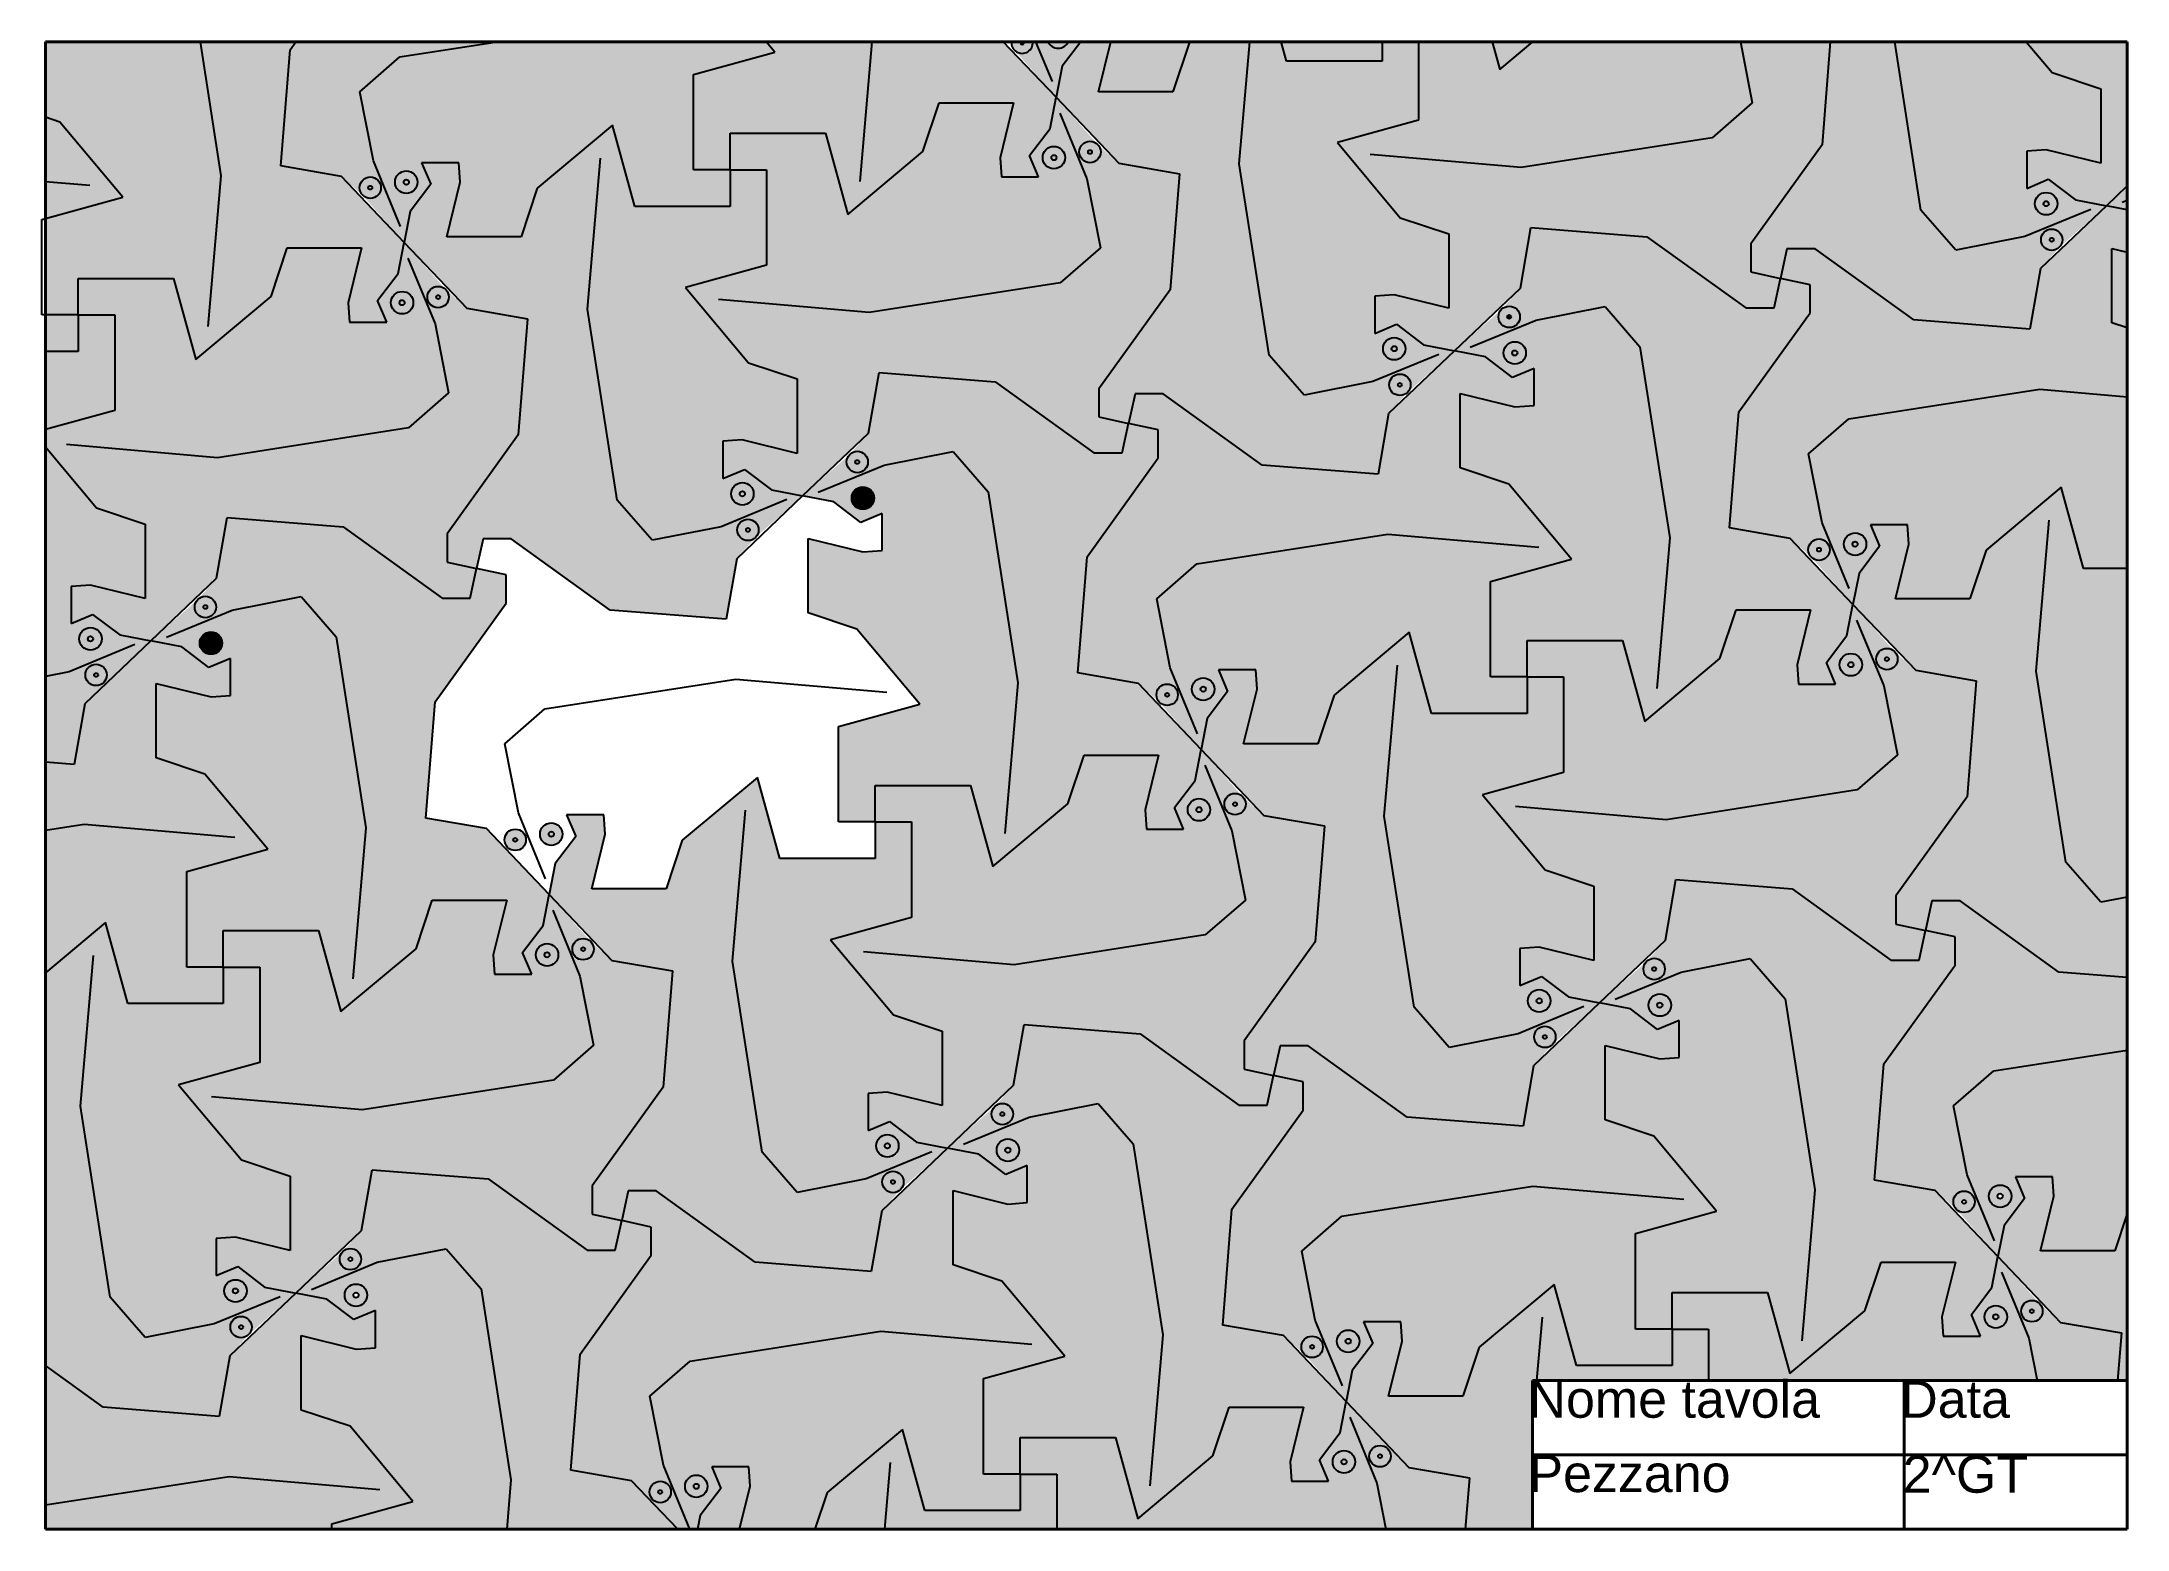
# Model space of a CAD drawing. Header units: millimetres. Extents: x 990 to 1271, y 1939 to 2139.
import ezdxf

# ---------------------------------------------------------------- set-up
doc = ezdxf.new("R2010")
doc.units = ezdxf.units.MM
doc.layers.add('squadratura', color=6, linetype='Continuous', lineweight=40)
doc.styles.get("Standard").update_dxf_attribs({"font": 'arial.ttf'})

msp = doc.modelspace()

# ---------------------------------------------------------------- texts
at = {"layer": 'squadratura'}
for s, p in [('Nome tavola', (1190.15, 1954.12)), ('Data', (1240.14, 1954.12)), ('Pezzano', (1190.14, 1944.12)), ('2^ GT', (1240.48, 1944.04))]:
    msp.add_text(s, height=5, dxfattribs=at).set_placement(p)

# ---------------------------------------------------------------- hatches: boundary and pattern name
h = msp.add_hatch(color=256)
h.dxf.hatch_style = 1
h.set_gradient(color1=(0, 127, 31), color2=(0, 0, 255), tint=1, name='SPHERICAL')
h.paths.add_polyline_path([(1130.75, 2120.68), (1129.84, 2123.75, -0.098099), (1129.74, 2124.3, -0.677116), (1132.22, 2125.29), (1126.61, 2131.65), (1125.8, 2127.47), (1123.04, 2123.83), (1124.26, 2120.94), (1119.26, 2120.94), (1119.08, 2123.53), (1120.89, 2130.9), (1110.89, 2130.9), (1108.71, 2124.35), (1098.6, 2115.89), (1095.6, 2126.81), (1082.77, 2126.81), (1082.77, 2121.9), (1087.68, 2121.9), (1087.68, 2109.07), (1076.77, 2106.06), (1085.23, 2095.96), (1091.77, 2093.78), (1091.77, 2083.78), (1084.41, 2085.59), (1081.81, 2085.41), (1081.81, 2080.41), (1084.71, 2081.63), (1088.35, 2078.87), (1092.52, 2078.06), (1101.38, 2086.49), (1102.8, 2094.65), (1118.41, 2093.4), (1131.71, 2083.83), (1135.49, 2083.83), (1136.36, 2087.81), (1132.38, 2088.68), (1132.38, 2092.46), (1141.96, 2105.76), (1143.2, 2121.37), (1135.04, 2122.79), (1132.22, 2125.29, -0.192523), (1132.61, 2124.3, -0.82133), (1129.84, 2123.75)])
h.paths.add_polyline_path([(1124.81, 2123.54, -1), (1127.83, 2123.54, -1)], flags=16)
h.paths.add_polyline_path([(1126.67, 2123.54, -1), (1125.98, 2123.54, -1)], flags=0)
h.paths.add_polyline_path([(1043.08, 2101.18), (1042.17, 2104.25, -0.098099), (1042.06, 2104.79, -0.677116), (1044.54, 2105.79), (1038.93, 2112.14), (1038.12, 2107.97), (1035.36, 2104.33), (1036.59, 2101.44), (1031.59, 2101.44), (1031.4, 2104.03), (1033.21, 2111.4), (1023.21, 2111.4), (1021.03, 2104.85), (1010.93, 2096.39), (1007.93, 2107.3), (995.1, 2107.3), (995.1, 2102.39), (1000.01, 2102.39), (1000.01, 2089.56), (990.68, 2087), (990.68, 2084.66), (997.55, 2076.46), (1004.1, 2074.27), (1004.1, 2064.27), (996.73, 2066.08), (994.14, 2065.9), (994.14, 2060.9), (997.03, 2062.13), (1000.67, 2059.36), (1004.85, 2058.56), (1013.71, 2066.99), (1015.13, 2075.14), (1030.73, 2073.9), (1044.03, 2064.33), (1047.82, 2064.33), (1048.68, 2068.31), (1044.71, 2069.17), (1044.71, 2072.96), (1054.28, 2086.26), (1055.52, 2101.87), (1047.37, 2103.28), (1044.54, 2105.79, -0.192523), (1044.94, 2104.79, -0.82133), (1042.17, 2104.25)])
h.paths.add_polyline_path([(1037.14, 2104.04, -1), (1040.16, 2104.04, -1)], flags=16)
h.paths.add_polyline_path([(1039, 2104.04, -1), (1038.3, 2104.04, -1)], flags=0)
h.paths.add_polyline_path([(1062.58, 2013.5), (1061.67, 2016.57, -0.098099), (1061.56, 2017.12, -0.677116), (1064.04, 2018.11), (1058.44, 2024.47), (1057.63, 2020.29), (1054.86, 2016.66), (1056.09, 2013.76), (1051.09, 2013.76), (1050.91, 2016.35), (1052.72, 2023.72), (1042.72, 2023.72), (1040.53, 2017.17), (1030.43, 2008.72), (1027.43, 2019.63), (1014.6, 2019.63), (1014.6, 2014.72), (1019.51, 2014.72), (1019.51, 2001.89), (1008.6, 1998.88), (1017.05, 1988.78), (1023.6, 1986.6), (1023.6, 1976.6), (1016.23, 1978.41), (1013.64, 1978.23), (1013.64, 1973.23), (1016.54, 1974.45), (1020.17, 1971.69), (1024.35, 1970.88), (1033.21, 1979.31), (1034.63, 1987.47), (1050.24, 1986.23), (1063.54, 1976.66), (1067.32, 1976.66), (1068.19, 1980.63), (1064.21, 1981.5), (1064.21, 1985.28), (1073.78, 1998.58), (1075.02, 2014.19), (1066.87, 2015.61), (1064.04, 2018.11, -0.192523), (1064.44, 2017.12, -0.82133), (1061.67, 2016.57)])
h.paths.add_polyline_path([(1056.64, 2016.36, -1), (1059.66, 2016.36, -1)], flags=16)
h.paths.add_polyline_path([(1058.5, 2016.36, -1), (1057.8, 2016.36, -1)], flags=0)
h.paths.add_polyline_path([(1150.25, 2033.01), (1149.35, 2036.07, -0.098099), (1149.24, 2036.62, -0.677116), (1151.72, 2037.61), (1146.11, 2043.97), (1145.3, 2039.8), (1142.54, 2036.16), (1143.76, 2033.26), (1138.76, 2033.26), (1138.58, 2035.86), (1140.39, 2043.22), (1130.39, 2043.22), (1128.21, 2036.68), (1118.11, 2028.22), (1115.1, 2039.13), (1102.27, 2039.13), (1102.27, 2034.22), (1107.18, 2034.22), (1107.18, 2021.39), (1096.27, 2018.39), (1104.73, 2008.29), (1111.28, 2006.1), (1111.28, 1996.1), (1103.91, 1997.91), (1101.32, 1997.73), (1101.32, 1992.73), (1104.21, 1993.95), (1107.85, 1991.19), (1112.02, 1990.38), (1120.89, 1998.82), (1122.3, 2006.97), (1137.91, 2005.73), (1151.21, 1996.16), (1155, 1996.16), (1155.86, 2000.13), (1151.89, 2001), (1151.89, 2004.78), (1161.46, 2018.09), (1162.7, 2033.69), (1154.55, 2035.11), (1151.72, 2037.61, -0.192523), (1152.11, 2036.62, -0.82133), (1149.35, 2036.07)])
h.paths.add_polyline_path([(1144.32, 2035.87, -1), (1147.33, 2035.87, -1)], flags=16)
h.paths.add_polyline_path([(1146.17, 2035.87, -1), (1145.48, 2035.87, -1)], flags=0)
h.paths.add_polyline_path([(1190.73, 2139.12), (1186.28, 2135.4), (1185.26, 2139.12), (1175.36, 2139.12), (1175.36, 2128.57), (1164.45, 2125.56), (1172.9, 2115.46), (1179.45, 2113.28), (1179.45, 2103.28), (1172.08, 2105.09), (1169.49, 2104.91), (1169.49, 2099.91), (1172.39, 2101.13), (1176.02, 2098.37), (1180.2, 2097.56), (1189.06, 2106), (1190.48, 2114.15), (1206.08, 2112.91), (1219.39, 2103.34), (1223.17, 2103.34), (1224.04, 2107.31), (1220.06, 2108.18), (1220.06, 2111.96), (1229.63, 2125.26), (1230.73, 2139.12)])
h.paths.add_polyline_path([(1237.93, 2052.51), (1237.02, 2055.58, -0.098099), (1236.91, 2056.12, -0.677116), (1239.39, 2057.12), (1233.79, 2063.47), (1232.98, 2059.3), (1230.21, 2055.66), (1231.44, 2052.77), (1226.44, 2052.77), (1226.26, 2055.36), (1228.07, 2062.73), (1218.07, 2062.73), (1215.88, 2056.18), (1205.78, 2047.72), (1202.78, 2058.63), (1189.95, 2058.63), (1189.95, 2053.72), (1194.86, 2053.72), (1194.86, 2040.89), (1183.95, 2037.89), (1192.4, 2027.79), (1198.95, 2025.6), (1198.95, 2015.6), (1191.59, 2017.41), (1188.99, 2017.23), (1188.99, 2012.23), (1191.89, 2013.46), (1195.52, 2010.69), (1199.7, 2009.89), (1208.56, 2018.32), (1209.98, 2026.47), (1225.59, 2025.23), (1238.89, 2015.66), (1242.67, 2015.66), (1243.54, 2019.64), (1239.56, 2020.5), (1239.56, 2024.29), (1249.13, 2037.59), (1250.37, 2053.2), (1242.22, 2054.61), (1239.39, 2057.12, -0.192523), (1239.79, 2056.12, -0.82133), (1237.02, 2055.58)])
h.paths.add_polyline_path([(1231.99, 2055.37, -1), (1235.01, 2055.37, -1)], flags=16)
h.paths.add_polyline_path([(1233.85, 2055.37, -1), (1233.15, 2055.37, -1)], flags=0)
h.paths.add_polyline_path([(1207, 1991.98), (1200.45, 1994.17), (1200.45, 2004.17), (1207.82, 2002.36), (1210.41, 2002.54), (1210.41, 2007.54), (1207.51, 2006.31), (1203.88, 2009.08), (1199.7, 2009.89), (1190.84, 2001.45), (1189.42, 1993.3), (1173.81, 1994.54), (1160.51, 2004.11), (1156.73, 2004.11), (1155.86, 2000.13), (1159.84, 1999.27), (1159.84, 1995.48), (1150.27, 1982.18), (1149.03, 1966.57), (1157.18, 1965.16), (1160.01, 1962.65, -0.192523), (1159.61, 1963.65, -0.82133), (1162.38, 1964.2), (1161.47, 1967.26), (1162.38, 1964.2, -0.098099), (1162.49, 1963.65, -0.677116), (1160.01, 1962.65), (1165.61, 1956.3), (1166.42, 1960.47), (1169.19, 1964.11), (1167.96, 1967.01), (1172.96, 1967.01), (1173.14, 1964.41), (1171.33, 1957.04), (1181.33, 1957.04), (1183.52, 1963.59), (1193.62, 1972.05), (1196.62, 1961.14), (1209.45, 1961.14), (1209.45, 1966.05), (1204.54, 1966.05), (1204.54, 1978.88), (1215.45, 1981.88)])
h.paths.add_polyline_path([(1167.41, 1964.4, -1), (1164.39, 1964.4, -1)], flags=16)
h.paths.add_polyline_path([(1166.25, 1964.4, -1), (1165.55, 1964.4, -1)], flags=0)
h.paths.add_polyline_path([(1119.32, 1972.48), (1112.77, 1974.66), (1112.77, 1984.66), (1120.14, 1982.85), (1122.73, 1983.04), (1122.73, 1988.04), (1119.84, 1986.81), (1116.2, 1989.57), (1112.02, 1990.38), (1103.16, 1981.95), (1101.75, 1973.8), (1086.14, 1975.04), (1072.84, 1984.61), (1069.05, 1984.61), (1068.19, 1980.63), (1072.16, 1979.76), (1072.16, 1975.98), (1062.59, 1962.68), (1061.35, 1947.07), (1069.5, 1945.65), (1072.33, 1943.15, -0.192523), (1071.94, 1944.14, -0.82133), (1074.7, 1944.69), (1073.8, 1947.76), (1077.36, 1939.12), (1078.39, 1939.12), (1078.75, 1940.97), (1081.51, 1944.61), (1080.29, 1947.5), (1085.29, 1947.5), (1085.47, 1944.91), (1084.05, 1939.12), (1094.18, 1939.12), (1095.84, 1944.09), (1105.94, 1952.55), (1108.95, 1941.63), (1121.78, 1941.63), (1121.78, 1946.54), (1116.87, 1946.54), (1116.87, 1959.38), (1127.78, 1962.38)])
h.paths.add_polyline_path([(1079.73, 1944.9, -1), (1076.72, 1944.9, -1)], flags=16)
h.paths.add_polyline_path([(1078.57, 1944.9, -1), (1077.88, 1944.9, -1)], flags=0)
h = msp.add_hatch(color=256)
h.dxf.hatch_style = 1
h.set_gradient(color1=(255, 0, 0), color2=(0, 255, 0), tint=1, name='SPHERICAL')
h.paths.add_polyline_path([(990.68, 2139.12), (990.68, 2128.98), (992.64, 2128.33), (1001.1, 2118.23), (990.68, 2115.36), (990.68, 2102.39), (995.1, 2102.39), (995.1, 2107.3), (1007.93, 2107.3), (1010.93, 2096.39), (1021.03, 2104.85), (1023.21, 2111.4), (1033.21, 2111.4), (1031.4, 2104.03), (1031.59, 2101.44), (1036.59, 2101.44), (1035.36, 2104.33), (1038.12, 2107.97), (1038.93, 2112.14), (1030.5, 2121.01), (1022.35, 2122.42), (1023.59, 2138.03), (1024.37, 2139.12)])
h.paths.add_polyline_path([(1087.61, 2139.12), (1088.77, 2137.73), (1077.86, 2134.73), (1077.86, 2121.9), (1082.77, 2121.9), (1082.77, 2126.81), (1095.6, 2126.81), (1098.6, 2115.89), (1108.71, 2124.35), (1110.89, 2130.9), (1120.89, 2130.9), (1119.08, 2123.53), (1119.26, 2120.94), (1124.26, 2120.94), (1123.04, 2123.83), (1125.8, 2127.47), (1126.61, 2131.65), (1119.49, 2139.12)])
h.paths.add_polyline_path([(1239.41, 2139.12), (1230.73, 2139.12), (1229.63, 2125.26), (1220.06, 2111.96), (1220.06, 2108.18), (1224.04, 2107.31), (1224.9, 2111.29), (1228.69, 2111.29), (1241.99, 2101.72), (1257.59, 2100.48), (1259.01, 2108.63), (1261.51, 2111.46, -0.659315), (1259.08, 2112.5, -0.303771), (1259.97, 2113.83), (1256.91, 2112.92), (1247.64, 2111.1), (1242.93, 2116.5)], flags=17)
h.paths.add_polyline_path([(1239.41, 2139.12), (1230.73, 2139.12), (1229.63, 2125.26), (1220.06, 2111.96), (1220.06, 2108.18), (1224.04, 2107.31), (1224.9, 2111.29), (1228.69, 2111.29), (1241.99, 2101.72), (1257.59, 2100.48), (1259.01, 2108.63), (1261.68, 2111.64, -0.722714), (1259.08, 2112.5, -0.303771), (1259.97, 2113.83), (1256.91, 2112.92), (1247.64, 2111.1), (1242.93, 2116.5)])
h.paths.add_polyline_path([(1257.16, 2124.41), (1259.76, 2124.59), (1267.13, 2122.78), (1267.13, 2132.78), (1260.58, 2134.97), (1257.1, 2139.12), (1239.41, 2139.12), (1242.93, 2116.5), (1247.64, 2111.1), (1256.91, 2112.92), (1259.97, 2113.83, -0.534011), (1261.96, 2112.5, -0.205317), (1261.51, 2111.46), (1267.87, 2117.06), (1263.7, 2117.87), (1260.06, 2120.64), (1257.16, 2119.41)])
h.paths.add_polyline_path([(1261.28, 2117.35, -1), (1258.26, 2117.35, -1)], flags=16)
h.paths.add_polyline_path([(1260.12, 2117.35, -1), (1259.42, 2117.35, -1)], flags=0)
h.paths.add_polyline_path([(1270.68, 2068.32), (1264.79, 2068.32), (1261.79, 2079.23), (1251.69, 2070.77), (1249.51, 2064.22), (1239.51, 2064.22), (1241.32, 2071.59), (1241.13, 2074.18), (1236.13, 2074.18), (1237.36, 2071.29), (1234.6, 2067.65), (1233.79, 2063.47), (1242.22, 2054.61), (1250.37, 2053.2), (1249.13, 2037.59), (1239.56, 2024.29), (1239.56, 2020.5), (1243.54, 2019.64), (1244.41, 2023.61), (1248.19, 2023.61), (1261.49, 2014.04), (1270.68, 2013.31)])
h.paths.add_polyline_path([(1122.99, 1994.53), (1119.92, 1993.62, -0.534011), (1117.94, 1994.95, -0.205317), (1118.38, 1995.99), (1112.02, 1990.38), (1116.2, 1989.57), (1119.84, 1986.81), (1122.73, 1988.04), (1122.73, 1983.04), (1120.14, 1982.85), (1112.77, 1984.66), (1112.77, 1974.66), (1119.32, 1972.48), (1127.78, 1962.38), (1116.87, 1959.38), (1116.87, 1946.54), (1121.78, 1946.54), (1121.78, 1951.45), (1134.61, 1951.45), (1137.61, 1940.54), (1147.71, 1949), (1149.9, 1955.55), (1159.9, 1955.55), (1158.09, 1948.18), (1158.27, 1945.59), (1163.27, 1945.59), (1162.04, 1948.48), (1164.81, 1952.12), (1165.61, 1956.3), (1157.18, 1965.16), (1149.03, 1966.57), (1150.27, 1982.18), (1159.84, 1995.48), (1159.84, 1999.27), (1155.86, 2000.13), (1155, 1996.16), (1151.21, 1996.16), (1137.91, 2005.73), (1122.3, 2006.97), (1120.89, 1998.82), (1118.38, 1995.99, -0.659315), (1120.81, 1994.95, -0.303771), (1119.92, 1993.62)])
h.paths.add_polyline_path([(1118.62, 1990.1, -1), (1121.64, 1990.1, -1)], flags=16)
h.paths.add_polyline_path([(1119.78, 1990.1, -1), (1120.48, 1990.1, -1)], flags=0)
h.paths.add_polyline_path([(1072.16, 1975.98), (1072.16, 1979.76), (1068.19, 1980.63), (1067.32, 1976.66), (1063.54, 1976.66), (1050.24, 1986.23), (1034.63, 1987.47), (1033.21, 1979.31), (1030.71, 1976.49, -0.659315), (1033.14, 1975.44, -0.303771), (1032.25, 1974.11), (1035.31, 1975.02), (1044.59, 1976.85), (1049.29, 1971.44), (1053.3, 1945.75), (1052.72, 1939.12), (1075.72, 1939.12), (1069.5, 1945.65), (1061.35, 1947.07), (1062.59, 1962.68)])
h.paths.add_polyline_path([(1049.29, 1971.44), (1044.59, 1976.85), (1035.31, 1975.02), (1032.25, 1974.11, -0.534011), (1030.26, 1975.44, -0.205317), (1030.71, 1976.49), (1024.35, 1970.88), (1028.52, 1970.07), (1032.16, 1967.31), (1035.06, 1968.53), (1035.06, 1963.53), (1032.46, 1963.35), (1025.1, 1965.16), (1025.1, 1955.16), (1031.65, 1952.98), (1040.1, 1942.88), (1029.19, 1939.87), (1029.19, 1939.12), (1052.72, 1939.12), (1053.3, 1945.75)])
h.paths.add_polyline_path([(1030.95, 1970.59, -1), (1033.96, 1970.59, -1)], flags=16)
h.paths.add_polyline_path([(1032.11, 1970.59, -1), (1032.8, 1970.59, -1)], flags=0)
h.paths.add_polyline_path([(1008.6, 1998.88), (1019.51, 2001.89), (1019.51, 2014.72), (1014.6, 2014.72), (1014.6, 2009.81), (1001.77, 2009.81), (998.76, 2020.72), (990.68, 2013.95), (990.68, 1961.13), (998.46, 1955.53), (1014.07, 1954.29), (1015.49, 1962.45), (1017.99, 1965.27, -0.659315), (1015.56, 1966.31, -0.303771), (1016.45, 1967.64), (1013.38, 1966.74), (1016.45, 1967.64, -0.534011), (1018.44, 1966.31, -0.205317), (1017.99, 1965.27), (1024.35, 1970.88), (1020.17, 1971.69), (1016.54, 1974.45), (1013.64, 1973.23), (1013.64, 1978.23), (1016.23, 1978.41), (1023.6, 1976.6), (1023.6, 1986.6), (1017.05, 1988.78)])
h.paths.add_polyline_path([(1017.75, 1971.17, -1), (1014.73, 1971.17, -1)], flags=16)
h.paths.add_polyline_path([(1016.59, 1971.17, -1), (1015.9, 1971.17, -1)], flags=0)
h = msp.add_hatch(color=256)
h.dxf.hatch_style = 1
h.set_gradient(color1=(0, 127, 31), color2=(0, 0, 255), tint=1, name='SPHERICAL')
h.paths.add_polyline_path([(1066.94, 2127.9), (1069.94, 2116.99), (1082.77, 2116.99), (1082.77, 2121.9), (1077.86, 2121.9), (1077.86, 2134.73), (1088.77, 2137.73), (1087.61, 2139.12), (1051.43, 2139.12), (1038.37, 2137.09), (1032.96, 2132.38), (1034.79, 2123.11), (1035.7, 2120.04, -0.098099), (1035.81, 2119.5, -0.677116), (1033.33, 2118.5), (1038.93, 2112.14), (1039.74, 2116.32), (1042.51, 2119.96), (1041.28, 2122.85), (1046.28, 2122.85), (1046.46, 2120.26), (1044.65, 2112.89), (1054.65, 2112.89), (1056.84, 2119.44)])
h.paths.add_polyline_path([(1040.73, 2120.25, -1), (1037.71, 2120.25, -1)], flags=16)
h.paths.add_polyline_path([(1038.87, 2120.25, -1), (1039.57, 2120.25, -1)], flags=0)
h.paths.add_polyline_path([(1032.96, 2132.38), (1038.37, 2137.09), (1051.43, 2139.12), (1024.37, 2139.12), (1023.59, 2138.03), (1022.35, 2122.42), (1030.5, 2121.01), (1033.33, 2118.5, -0.192523), (1032.93, 2119.5, -0.82133), (1035.7, 2120.04), (1034.79, 2123.11)])
h.paths.add_polyline_path([(992.64, 2128.33), (990.68, 2128.98), (990.68, 2115.36), (1001.1, 2118.23)])
h.paths.add_polyline_path([(1270.68, 2139.12), (1257.1, 2139.12), (1260.58, 2134.97), (1267.13, 2132.78), (1267.13, 2122.78), (1259.76, 2124.59), (1257.16, 2124.41), (1257.16, 2119.41), (1260.06, 2120.64), (1263.7, 2117.87), (1267.87, 2117.06), (1270.68, 2119.74)])
h.paths.add_polyline_path([(1270.68, 2003.54), (1252.73, 2000.74), (1247.32, 1996.04), (1249.15, 1986.76), (1250.06, 1983.7, -0.098099), (1250.16, 1983.15, -0.677116), (1247.68, 1982.16), (1253.29, 1975.8), (1254.1, 1979.97), (1256.86, 1983.61), (1255.64, 1986.51), (1260.64, 1986.51), (1260.82, 1983.91), (1259.01, 1976.55), (1269.01, 1976.55), (1270.68, 1981.56)])
h.paths.add_polyline_path([(1255.08, 1983.9, -1), (1252.07, 1983.9, -1)], flags=16)
h.paths.add_polyline_path([(1253.92, 1983.9, -1), (1253.23, 1983.9, -1)], flags=0)
h.paths.add_polyline_path([(1270.68, 2013.31), (1261.49, 2014.04), (1248.19, 2023.61), (1244.41, 2023.61), (1243.54, 2019.64), (1247.51, 2018.77), (1247.51, 2014.99), (1237.94, 2001.69), (1236.7, 1986.08), (1244.86, 1984.66), (1247.68, 1982.16, -0.192523), (1247.29, 1983.15, -0.82133), (1250.06, 1983.7), (1249.15, 1986.76), (1247.32, 1996.04), (1252.73, 2000.74), (1270.68, 2003.54)])
h.paths.add_polyline_path([(1257.43, 1964.83), (1256.53, 1967.9, -0.098099), (1256.42, 1968.45, -0.677116), (1258.9, 1969.44), (1253.29, 1975.8), (1252.48, 1971.62), (1249.72, 1967.99), (1250.94, 1965.09), (1245.94, 1965.09), (1245.76, 1967.68), (1247.57, 1975.05), (1237.57, 1975.05), (1235.39, 1968.5), (1225.29, 1960.05), (1222.28, 1970.96), (1209.45, 1970.96), (1209.45, 1966.05), (1214.36, 1966.05), (1214.36, 1959.12), (1258.56, 1959.12)])
h.paths.add_polyline_path([(1251.5, 1967.69, -1), (1254.51, 1967.69, -1)], flags=16)
h.paths.add_polyline_path([(1253.35, 1967.69, -1), (1252.66, 1967.69, -1)], flags=0)
h.paths.add_polyline_path([(1031.65, 1952.98), (1025.1, 1955.16), (1025.1, 1965.16), (1032.46, 1963.35), (1035.06, 1963.53), (1035.06, 1968.53), (1032.16, 1967.31), (1028.52, 1970.07), (1024.35, 1970.88), (1015.49, 1962.45), (1014.07, 1954.29), (998.46, 1955.53), (990.68, 1961.13), (990.68, 1939.12), (1029.19, 1939.12), (1029.19, 1939.87), (1040.1, 1942.88)])
h.paths.add_polyline_path([(1238.87, 1952.77), (1256.17, 1952.77), (1256.17, 1960.39), (1238.87, 1960.39)], flags=9)
h.paths.add_polyline_path([(1188.88, 1952.77), (1230.63, 1952.77), (1230.63, 1960.39), (1188.88, 1960.39)], flags=9)
h = msp.add_hatch(color=256)
h.dxf.hatch_style = 1
h.set_gradient(color1=(0, 127, 31), color2=(0, 0, 255), tint=1, name='SPHERICAL')
h.paths.add_polyline_path([(1182.2, 1946.02), (1174.05, 1947.44), (1165.61, 1956.3), (1164.81, 1952.12), (1162.04, 1948.48), (1163.27, 1945.59), (1158.27, 1945.59), (1158.09, 1948.18), (1159.9, 1955.55), (1149.9, 1955.55), (1147.71, 1949), (1137.61, 1940.54), (1134.61, 1951.45), (1121.78, 1951.45), (1121.78, 1946.54), (1126.69, 1946.54), (1126.69, 1939.12), (1181.65, 1939.12)])
h.paths.add_polyline_path([(1168.74, 1948.95, -1), (1171.62, 1948.95, -1)], flags=16)
h.paths.add_polyline_path([(1169.92, 1948.95, -1), (1170.44, 1948.95, -1)], flags=0)
h.paths.add_polyline_path([(1163.82, 1948.19, -1), (1166.84, 1948.19, -1)], flags=16)
h.paths.add_polyline_path([(1164.98, 1948.19, -1), (1165.68, 1948.19, -1)], flags=0)
h.paths.add_polyline_path([(1270.68, 1981.56), (1269.01, 1976.55), (1259.01, 1976.55), (1260.82, 1983.91), (1260.64, 1986.51), (1255.64, 1986.51), (1256.86, 1983.61), (1254.1, 1979.97), (1253.29, 1975.8), (1261.72, 1966.94), (1269.88, 1965.52), (1269.37, 1959.12), (1270.68, 1959.12)])
h.paths.add_polyline_path([(1081.51, 1944.61), (1080.29, 1947.5), (1085.29, 1947.5), (1085.47, 1944.91), (1084.05, 1939.12), (1094.18, 1939.12), (1095.84, 1944.09), (1105.94, 1952.55), (1108.95, 1941.63), (1121.78, 1941.63), (1121.78, 1946.54), (1116.87, 1946.54), (1116.87, 1959.38), (1127.78, 1962.38), (1119.32, 1972.48), (1112.77, 1974.66), (1112.77, 1984.66), (1120.14, 1982.85), (1122.73, 1983.04), (1122.73, 1988.04), (1119.84, 1986.81), (1116.2, 1989.57), (1112.02, 1990.38), (1103.16, 1981.95), (1101.75, 1973.8), (1086.14, 1975.04), (1072.84, 1984.61), (1069.05, 1984.61), (1068.19, 1980.63), (1072.16, 1979.76), (1072.16, 1975.98), (1062.59, 1962.68), (1061.35, 1947.07), (1069.5, 1945.65), (1075.72, 1939.12), (1078.39, 1939.12), (1078.75, 1940.97)])
h.paths.add_polyline_path([(1071.94, 1944.14, -1), (1074.81, 1944.14, -1)], flags=16)
h.paths.add_polyline_path([(1076.72, 1944.9, -1), (1079.73, 1944.9, -1)], flags=16)
h.paths.add_polyline_path([(1073.11, 1944.14, -1), (1073.63, 1944.14, -1)], flags=0)
h.paths.add_polyline_path([(1077.88, 1944.9, -1), (1078.57, 1944.9, -1)], flags=0)
h.paths.add_polyline_path([(1000.01, 2102.39), (995.1, 2102.39), (995.1, 2097.48), (990.68, 2097.48), (990.68, 2087), (1000.01, 2089.56)])
h.paths.add_polyline_path([(1004.1, 2074.27), (997.55, 2076.46), (990.68, 2084.66), (990.68, 2053.78), (993.88, 2054.41), (996.95, 2055.32, -0.534011), (998.93, 2053.99, -0.205317), (998.49, 2052.95), (1004.85, 2058.56), (1000.67, 2059.36), (997.03, 2062.13), (994.14, 2060.9), (994.14, 2065.9), (996.73, 2066.08), (1004.1, 2064.27)])
h.paths.add_polyline_path([(998.25, 2058.84, -1), (995.23, 2058.84, -1)], flags=16)
h.paths.add_polyline_path([(997.09, 2058.84, -1), (996.39, 2058.84, -1)], flags=0)
h.paths.add_polyline_path([(1144.57, 2139.12), (1133.98, 2139.12), (1132.33, 2132.4), (1142.33, 2132.4)])
h.paths.add_polyline_path([(1129.93, 2139.12), (1128.27, 2139.12, -0.641323), (1125.52, 2139.12), (1123.48, 2139.12, -0.709602), (1121, 2138.01), (1126.61, 2131.65), (1127.42, 2135.82)])
h.paths.add_polyline_path([(1170.45, 2139.12), (1156.89, 2139.12), (1157.62, 2136.49), (1170.45, 2136.49)])
h = msp.add_hatch(color=256)
h.dxf.hatch_style = 1
h.set_gradient(color1=(255, 0, 0), color2=(0, 0, 255), tint=1, name='SPHERICAL')
h.paths.add_polyline_path([(995.1, 2102.39), (990.68, 2102.39), (990.68, 2097.48), (995.1, 2097.48)])
h.paths.add_polyline_path([(1004.1, 2074.27), (997.55, 2076.46), (990.68, 2084.66), (990.68, 2042.28), (994.57, 2041.97), (995.99, 2050.12), (1004.85, 2058.56), (1000.67, 2059.36), (997.03, 2062.13), (994.14, 2060.9), (994.14, 2065.9), (996.73, 2066.08), (1004.1, 2064.27)])
h.paths.add_polyline_path([(998.25, 2058.84, -1), (995.23, 2058.84, -1)], flags=16)
h.paths.add_polyline_path([(997.09, 2058.84, -1), (996.39, 2058.84, -1)], flags=0)
h.paths.add_polyline_path([(998.93, 2053.99, -1), (996.06, 2053.99, -1)], flags=16)
h.paths.add_polyline_path([(997.75, 2053.99, -1), (997.24, 2053.99, -1)], flags=0)
h.paths.add_polyline_path([(1190.73, 2139.12), (1185.26, 2139.12), (1186.28, 2135.4)])
h.paths.add_polyline_path([(1270.68, 2110.84), (1268.62, 2111.34), (1268.62, 2101.34), (1270.68, 2100.66)])
h.paths.add_polyline_path([(1270.68, 2119.74), (1267.87, 2117.06), (1270.68, 2116.52)])
h.paths.add_polyline_path([(1269.88, 1965.52), (1261.72, 1966.94), (1258.9, 1969.44, -0.192523), (1259.29, 1968.45, -0.82133), (1256.53, 1967.9), (1257.43, 1964.83), (1258.56, 1959.12), (1269.37, 1959.12)])
h = msp.add_hatch(color=6)
h.dxf.hatch_style = 1
h.paths.add_polyline_path([(1173.6, 2097.85, 1), (1170.58, 2097.85, 1)])
h.paths.add_polyline_path([(1171.74, 2097.85, -1), (1172.44, 2097.85, -1)], flags=16)
h.paths.add_polyline_path([(1171.41, 2093, 1), (1174.29, 2093, 1)])
h.paths.add_polyline_path([(1173.11, 2093, -1), (1172.59, 2093, -1)], flags=16)
h.paths.add_polyline_path([(1035.81, 2119.5, 1), (1032.93, 2119.5, 1)])
h.paths.add_polyline_path([(1034.11, 2119.5, -1), (1034.63, 2119.5, -1)], flags=16)
h.paths.add_polyline_path([(1040.73, 2120.25, 1), (1037.71, 2120.25, 1)])
h.paths.add_polyline_path([(1038.87, 2120.25, -1), (1039.57, 2120.25, -1)], flags=16)
h.paths.add_polyline_path([(1128.27, 2139.12), (1125.52, 2139.12, 0.641323)])
h.paths.add_polyline_path([(1123.48, 2139.12), (1122.27, 2139.12, -1.700672), (1121.82, 2139.12), (1120.61, 2139.12, 1.091846)])
h.paths.add_polyline_path([(1188.99, 2102.13, 1), (1186.11, 2102.13, 1)])
h.paths.add_polyline_path([(1187.29, 2102.13, -1), (1187.81, 2102.13, -1)], flags=16)
h.paths.add_polyline_path([(1189.81, 2097.28, 1), (1186.8, 2097.28, 1)])
h.paths.add_polyline_path([(1187.96, 2097.28, -1), (1188.65, 2097.28, -1)], flags=16)
h = msp.add_hatch(color=7)
h.dxf.hatch_style = 1
h.paths.add_polyline_path([(1122.27, 2139.12), (1121.82, 2139.12, 1.700672)])
h = msp.add_hatch(color=256)
h.dxf.hatch_style = 1
h.set_gradient(color1=(255, 0, 0), color2=(0, 255, 0), tint=1, name='SPHERICAL')
h.paths.add_polyline_path([(1194.86, 2040.89), (1194.86, 2053.72), (1189.95, 2053.72), (1189.95, 2048.81), (1177.12, 2048.81), (1174.12, 2059.72), (1164.01, 2051.27), (1161.83, 2044.72), (1151.83, 2044.72), (1153.64, 2052.09), (1153.46, 2054.68), (1148.46, 2054.68), (1149.68, 2051.78), (1146.92, 2048.15), (1146.11, 2043.97), (1154.55, 2035.11), (1162.7, 2033.69), (1161.46, 2018.09), (1151.89, 2004.78), (1151.89, 2001), (1155.86, 2000.13), (1156.73, 2004.11), (1160.51, 2004.11), (1173.81, 1994.54), (1189.42, 1993.3), (1190.84, 2001.45), (1193.34, 2004.28, -0.659315), (1190.91, 2005.32, -0.303771), (1191.8, 2006.65), (1188.74, 2005.74), (1191.8, 2006.65, -0.534011), (1193.79, 2005.32, -0.205317), (1193.34, 2004.28), (1199.7, 2009.89), (1195.52, 2010.69), (1191.89, 2013.46), (1188.99, 2012.23), (1188.99, 2017.23), (1191.59, 2017.41), (1198.95, 2015.6), (1198.95, 2025.6), (1192.4, 2027.79), (1183.95, 2037.89)])
h.paths.add_polyline_path([(1193.1, 2010.17, -1), (1190.09, 2010.17, -1)], flags=16)
h.paths.add_polyline_path([(1191.94, 2010.17, -1), (1191.25, 2010.17, -1)], flags=0)
h.paths.add_polyline_path([(1151.25, 2122.69), (1152.67, 2139.12), (1144.73, 2139.12), (1144.51, 2138.94), (1142.33, 2132.4), (1132.33, 2132.4), (1133.98, 2139.12), (1129.93, 2139.12), (1127.42, 2135.82), (1126.61, 2131.65), (1135.04, 2122.79), (1143.2, 2121.37), (1141.96, 2105.76), (1132.38, 2092.46), (1132.38, 2088.68), (1136.36, 2087.81), (1137.23, 2091.79), (1141.01, 2091.79), (1154.31, 2082.21), (1169.92, 2080.97), (1171.34, 2089.13), (1173.84, 2091.95, -0.659315), (1171.41, 2093, -0.303771), (1172.3, 2094.33), (1169.23, 2093.42), (1159.96, 2091.59), (1155.25, 2097)])
h.paths.add_polyline_path([(1179.45, 2113.28), (1172.9, 2115.46), (1164.45, 2125.56), (1175.36, 2128.57), (1175.36, 2139.12), (1170.45, 2139.12), (1170.45, 2136.49), (1157.62, 2136.49), (1156.89, 2139.12), (1152.67, 2139.12), (1151.25, 2122.69), (1155.25, 2097), (1159.96, 2091.59), (1169.23, 2093.42), (1172.3, 2094.33, -0.534011), (1174.29, 2093, -0.205317), (1173.84, 2091.95), (1180.2, 2097.56), (1176.02, 2098.37), (1172.39, 2101.13), (1169.49, 2099.91), (1169.49, 2104.91), (1172.08, 2105.09), (1179.45, 2103.28)])
h.paths.add_polyline_path([(1173.6, 2097.85, -1), (1170.58, 2097.85, -1)], flags=16)
h.paths.add_polyline_path([(1172.44, 2097.85, -1), (1171.74, 2097.85, -1)], flags=0)
h = msp.add_hatch(color=256)
h.dxf.hatch_style = 1
h.set_gradient(color1=(255, 0, 0), color2=(0, 255, 0), tint=1, name='SPHERICAL')
h.paths.add_polyline_path([(1242.93, 2116.5), (1239.41, 2139.12), (1230.73, 2139.12), (1229.63, 2125.26), (1220.06, 2111.96), (1220.06, 2108.18), (1224.04, 2107.31), (1224.9, 2111.29), (1228.69, 2111.29), (1241.99, 2101.72), (1257.59, 2100.48), (1259.01, 2108.63), (1261.51, 2111.46, -0.659315), (1259.08, 2112.5, -0.303771), (1259.97, 2113.83), (1256.91, 2112.92), (1247.64, 2111.1)])
h = msp.add_hatch(color=256)
h.dxf.hatch_style = 1
h.set_gradient(color1=(255, 0, 0), color2=(0, 255, 0), tint=1, name='SPHERICAL')
h.paths.add_polyline_path([(1191.16, 2101.7), (1188.1, 2100.8, -0.534011), (1186.11, 2102.13, -0.205317), (1186.56, 2103.17), (1180.2, 2097.56), (1184.37, 2096.75), (1188.01, 2093.99), (1190.91, 2095.21), (1190.91, 2090.21), (1188.31, 2090.03), (1180.95, 2091.84), (1180.95, 2081.84), (1187.49, 2079.66), (1195.95, 2069.56), (1185.04, 2066.55), (1185.04, 2053.72), (1189.95, 2053.72), (1189.95, 2058.63), (1202.78, 2058.63), (1205.78, 2047.72), (1215.88, 2056.18), (1218.07, 2062.73), (1228.07, 2062.73), (1226.26, 2055.36), (1226.44, 2052.77), (1231.44, 2052.77), (1230.21, 2055.66), (1232.98, 2059.3), (1233.79, 2063.47), (1225.35, 2072.33), (1217.2, 2073.75), (1218.44, 2089.36), (1228.01, 2102.66), (1228.01, 2106.45), (1224.04, 2107.31), (1223.17, 2103.34), (1219.39, 2103.34), (1206.08, 2112.91), (1190.48, 2114.15), (1189.06, 2106), (1186.56, 2103.17, -0.659315), (1188.99, 2102.13, -0.303771), (1188.1, 2100.8)])
h.paths.add_polyline_path([(1186.8, 2097.28, -1), (1189.81, 2097.28, -1)], flags=16)
h.paths.add_polyline_path([(1187.96, 2097.28, -1), (1188.65, 2097.28, -1)], flags=0)
h.paths.add_polyline_path([(1210.66, 2014.03), (1207.6, 2013.12, -0.534011), (1205.61, 2014.45, -0.205317), (1206.06, 2015.49), (1199.7, 2009.89), (1203.88, 2009.08), (1207.51, 2006.31), (1210.41, 2007.54), (1210.41, 2002.54), (1207.82, 2002.36), (1200.45, 2004.17), (1200.45, 1994.17), (1207, 1991.98), (1215.45, 1981.88), (1204.54, 1978.88), (1204.54, 1966.05), (1209.45, 1966.05), (1209.45, 1970.96), (1222.28, 1970.96), (1225.29, 1960.05), (1235.39, 1968.5), (1237.57, 1975.05), (1247.57, 1975.05), (1245.76, 1967.68), (1245.94, 1965.09), (1250.94, 1965.09), (1249.72, 1967.99), (1252.48, 1971.62), (1253.29, 1975.8), (1244.86, 1984.66), (1236.7, 1986.08), (1237.94, 2001.69), (1247.51, 2014.99), (1247.51, 2018.77), (1243.54, 2019.64), (1242.67, 2015.66), (1238.89, 2015.66), (1225.59, 2025.23), (1209.98, 2026.47), (1208.56, 2018.32), (1206.06, 2015.49, -0.659315), (1208.49, 2014.45, -0.303771), (1207.6, 2013.12)])
h.paths.add_polyline_path([(1206.3, 2009.6, -1), (1209.31, 2009.6, -1)], flags=16)
h.paths.add_polyline_path([(1207.46, 2009.6, -1), (1208.15, 2009.6, -1)], flags=0)
h.paths.add_polyline_path([(1015.81, 2062.7), (1012.75, 2061.79, -0.534011), (1010.76, 2063.12, -0.205317), (1011.21, 2064.16), (1004.85, 2058.56), (1009.02, 2057.75), (1012.66, 2054.98), (1015.56, 2056.21), (1015.56, 2051.21), (1012.96, 2051.03), (1005.6, 2052.84), (1005.6, 2042.84), (1012.14, 2040.65), (1020.6, 2030.55), (1009.69, 2027.55), (1009.69, 2014.72), (1014.6, 2014.72), (1014.6, 2019.63), (1027.43, 2019.63), (1030.43, 2008.72), (1040.53, 2017.17), (1042.72, 2023.72), (1052.72, 2023.72), (1050.91, 2016.35), (1051.09, 2013.76), (1056.09, 2013.76), (1054.86, 2016.66), (1057.63, 2020.29), (1058.44, 2024.47), (1050, 2033.33), (1041.85, 2034.75), (1043.09, 2050.36), (1052.66, 2063.66), (1052.66, 2067.44), (1048.68, 2068.31), (1047.82, 2064.33), (1044.03, 2064.33), (1030.73, 2073.9), (1015.13, 2075.14), (1013.71, 2066.99), (1011.21, 2064.16, -0.659315), (1013.64, 2063.12, -0.303771), (1012.75, 2061.79)])
h.paths.add_polyline_path([(1011.44, 2058.27, -1), (1014.46, 2058.27, -1)], flags=16)
h.paths.add_polyline_path([(1012.6, 2058.27, -1), (1013.3, 2058.27, -1)], flags=0)
h.paths.add_polyline_path([(1083.66, 2069.62), (1086.16, 2072.45, -0.659315), (1083.73, 2073.49, -0.303771), (1084.62, 2074.82), (1081.56, 2073.92), (1084.62, 2074.82, -0.534011), (1086.61, 2073.49, -0.205317), (1086.16, 2072.45), (1092.52, 2078.06), (1088.35, 2078.87), (1084.71, 2081.63), (1081.81, 2080.41), (1081.81, 2085.41), (1084.41, 2085.59), (1091.77, 2083.78), (1091.77, 2093.78), (1085.23, 2095.96), (1076.77, 2106.06), (1087.68, 2109.07), (1087.68, 2121.9), (1082.77, 2121.9), (1082.77, 2116.99), (1069.94, 2116.99), (1066.94, 2127.9), (1056.84, 2119.44), (1054.65, 2112.89), (1044.65, 2112.89), (1046.46, 2120.26), (1046.28, 2122.85), (1041.28, 2122.85), (1042.51, 2119.96), (1039.74, 2116.32), (1038.93, 2112.14), (1047.37, 2103.28), (1055.52, 2101.87), (1054.28, 2086.26), (1044.71, 2072.96), (1044.71, 2069.17), (1048.68, 2068.31), (1049.55, 2072.28), (1053.33, 2072.28), (1066.64, 2062.71), (1082.24, 2061.47)])
h.paths.add_polyline_path([(1082.91, 2078.34, -1), (1085.92, 2078.34, -1)], flags=16)
h.paths.add_polyline_path([(1084.76, 2078.34, -1), (1084.07, 2078.34, -1)], flags=0)
h.paths.add_polyline_path([(1111.28, 2006.1), (1104.73, 2008.29), (1096.27, 2018.39), (1107.18, 2021.39), (1107.18, 2034.22), (1102.27, 2034.22), (1102.27, 2029.31), (1089.44, 2029.31), (1086.44, 2040.22), (1076.34, 2031.77), (1074.15, 2025.22), (1064.15, 2025.22), (1065.96, 2032.58), (1065.78, 2035.18), (1060.78, 2035.18), (1062.01, 2032.28), (1059.24, 2028.65), (1058.44, 2024.47), (1066.87, 2015.61), (1075.02, 2014.19), (1073.78, 1998.58), (1064.21, 1985.28), (1064.21, 1981.5), (1068.19, 1980.63), (1069.05, 1984.61), (1072.84, 1984.61), (1086.14, 1975.04), (1101.75, 1973.8), (1103.16, 1981.95), (1105.67, 1984.78, -0.659315), (1103.24, 1985.82, -0.303771), (1104.13, 1987.15), (1101.06, 1986.24), (1104.13, 1987.15, -0.534011), (1106.11, 1985.82, -0.205317), (1105.67, 1984.78), (1112.02, 1990.38), (1107.85, 1991.19), (1104.21, 1993.95), (1101.32, 1992.73), (1101.32, 1997.73), (1103.91, 1997.91), (1111.28, 1996.1)])
h.paths.add_polyline_path([(1105.43, 1990.67, -1), (1102.41, 1990.67, -1)], flags=16)
h.paths.add_polyline_path([(1104.27, 1990.67, -1), (1103.57, 1990.67, -1)], flags=0)
h = msp.add_hatch(color=6)
h.dxf.hatch_style = 1
h.paths.add_polyline_path([(1124.81, 2123.54, 1), (1127.83, 2123.54, 1)])
h.paths.add_polyline_path([(1126.67, 2123.54, -1), (1125.98, 2123.54, -1)], flags=16)
h.paths.add_polyline_path([(1132.61, 2124.3, 1), (1129.74, 2124.3, 1)])
h.paths.add_polyline_path([(1130.91, 2124.3, -1), (1131.43, 2124.3, -1)], flags=16)
h.paths.add_polyline_path([(1086.61, 2073.49, 1), (1083.73, 2073.49, 1)])
h.paths.add_polyline_path([(1084.91, 2073.49, -1), (1085.43, 2073.49, -1)], flags=16)
h.paths.add_polyline_path([(1085.92, 2078.34, 1), (1082.91, 2078.34, 1)])
h.paths.add_polyline_path([(1084.07, 2078.34, -1), (1084.76, 2078.34, -1)], flags=16)
h = msp.add_hatch(color=7)
h.dxf.hatch_style = 1
h.paths.add_polyline_path([(1084.91, 2073.49, 1), (1085.43, 2073.49, 1)])
h.paths.add_polyline_path([(1084.07, 2078.34, 1), (1084.76, 2078.34, 1)])
h.paths.add_polyline_path([(1130.91, 2124.3, 1), (1131.43, 2124.3, 1)])
h.paths.add_polyline_path([(1125.98, 2123.54, 1), (1126.67, 2123.54, 1)])
h = msp.add_hatch(color=7)
h.dxf.hatch_style = 1
h.paths.add_polyline_path([(1034.63, 2119.5, 1), (1034.11, 2119.5, 1)])
h.paths.add_polyline_path([(1039.57, 2120.25, 1), (1038.87, 2120.25, 1)])
h.paths.add_polyline_path([(1039, 2104.04, 1), (1038.3, 2104.04, 1)])
h.paths.add_polyline_path([(1043.76, 2104.79, 1), (1043.24, 2104.79, 1)])
h = msp.add_hatch(color=6)
h.dxf.hatch_style = 1
h.paths.add_polyline_path([(1232.56, 2071.58, 1), (1235.58, 2071.58, 1)])
h.paths.add_polyline_path([(1234.42, 2071.58, -1), (1233.73, 2071.58, -1)], flags=16)
h.paths.add_polyline_path([(1227.78, 2070.83, 1), (1230.66, 2070.83, 1)])
h.paths.add_polyline_path([(1229.48, 2070.83, -1), (1228.96, 2070.83, -1)], flags=16)
h.paths.add_polyline_path([(1261.28, 2117.35, 1), (1258.26, 2117.35, 1)])
h.paths.add_polyline_path([(1259.42, 2117.35, -1), (1260.12, 2117.35, -1)], flags=16)
h.paths.add_polyline_path([(1259.08, 2112.5, 1), (1261.96, 2112.5, 1)])
h.paths.add_polyline_path([(1260.78, 2112.5, -1), (1260.26, 2112.5, -1)], flags=16)
h = msp.add_hatch(color=7)
h.dxf.hatch_style = 1
h.paths.add_polyline_path([(1119.78, 1990.1, 1), (1120.48, 1990.1, 1)])
h.paths.add_polyline_path([(1119.12, 1994.95, 1), (1119.64, 1994.95, 1)])
h.paths.add_polyline_path([(997.09, 2058.84, 1), (996.39, 2058.84, 1)])
h.paths.add_polyline_path([(997.24, 2053.99, 1), (997.75, 2053.99, 1)])
h.paths.add_polyline_path([(1011.94, 2063.12, 1), (1012.46, 2063.12, 1)])
h.paths.add_polyline_path([(1141.29, 2051.32, 1), (1141.81, 2051.32, 1)])
h.paths.add_polyline_path([(1146.05, 2052.08, 1), (1146.75, 2052.08, 1)])
h.paths.add_polyline_path([(1229.48, 2070.83, 1), (1228.96, 2070.83, 1)])
h.paths.add_polyline_path([(1234.42, 2071.58, 1), (1233.73, 2071.58, 1)])
h.paths.add_polyline_path([(1171.74, 2097.85, 1), (1172.44, 2097.85, 1)])
h.paths.add_polyline_path([(1173.11, 2093, 1), (1172.59, 2093, 1)])
h.paths.add_polyline_path([(1188.65, 2097.28, 1), (1187.96, 2097.28, 1)])
h.paths.add_polyline_path([(1260.12, 2117.35, 1), (1259.42, 2117.35, 1)])
h.paths.add_polyline_path([(1260.78, 2112.5, 1), (1260.26, 2112.5, 1)])
h = msp.add_hatch(color=256)
h.dxf.hatch_style = 1
h.set_gradient(color1=(0, 127, 31), color2=(0, 0, 255), tint=1, name='SPHERICAL')
h.paths.add_polyline_path([(1187.49, 2079.66), (1180.95, 2081.84), (1180.95, 2091.84), (1188.31, 2090.03), (1190.91, 2090.21), (1190.91, 2095.21), (1188.01, 2093.99), (1184.37, 2096.75), (1180.2, 2097.56), (1171.34, 2089.13), (1169.92, 2080.97), (1154.31, 2082.21), (1141.01, 2091.79), (1137.23, 2091.79), (1136.36, 2087.81), (1140.34, 2086.94), (1140.34, 2083.16), (1130.77, 2069.86), (1129.52, 2054.25), (1137.68, 2052.83), (1140.5, 2050.33, -0.192523), (1140.11, 2051.32, -0.82133), (1142.88, 2051.87), (1141.97, 2054.94), (1142.88, 2051.87, -0.098099), (1142.99, 2051.32, -0.677116), (1140.5, 2050.33), (1146.11, 2043.97), (1146.92, 2048.15), (1149.68, 2051.78), (1148.46, 2054.68), (1153.46, 2054.68), (1153.64, 2052.09), (1151.83, 2044.72), (1161.83, 2044.72), (1164.01, 2051.27), (1174.12, 2059.72), (1177.12, 2048.81), (1189.95, 2048.81), (1189.95, 2053.72), (1185.04, 2053.72), (1185.04, 2066.55), (1195.95, 2069.56)])
h.paths.add_polyline_path([(1147.91, 2052.08, -1), (1144.89, 2052.08, -1)], flags=16)
h.paths.add_polyline_path([(1146.75, 2052.08, -1), (1146.05, 2052.08, -1)], flags=0)
h.paths.add_polyline_path([(1270.68, 2091.4), (1258.91, 2092.42), (1233.22, 2088.42), (1227.82, 2083.71), (1229.64, 2074.44), (1230.55, 2071.37, -0.098099), (1230.66, 2070.83, -0.677116), (1228.18, 2069.83), (1233.79, 2063.47), (1234.6, 2067.65), (1237.36, 2071.29), (1236.13, 2074.18), (1241.13, 2074.18), (1241.32, 2071.59), (1239.51, 2064.22), (1249.51, 2064.22), (1251.69, 2070.77), (1261.79, 2079.23), (1264.79, 2068.32), (1270.68, 2068.32)])
h.paths.add_polyline_path([(1235.58, 2071.58, -1), (1232.56, 2071.58, -1)], flags=16)
h.paths.add_polyline_path([(1233.73, 2071.58, -1), (1234.42, 2071.58, -1)], flags=0)
h.paths.add_polyline_path([(1270.68, 2100.66), (1268.62, 2101.34), (1268.62, 2111.34), (1270.68, 2110.84), (1270.68, 2116.52), (1267.87, 2117.06), (1259.01, 2108.63), (1257.59, 2100.48), (1241.99, 2101.72), (1228.69, 2111.29), (1224.9, 2111.29), (1224.04, 2107.31), (1228.01, 2106.45), (1228.01, 2102.66), (1218.44, 2089.36), (1217.2, 2073.75), (1225.35, 2072.33), (1228.18, 2069.83, -0.192523), (1227.78, 2070.83, -0.82133), (1230.55, 2071.37), (1229.64, 2074.44), (1227.82, 2083.71), (1233.22, 2088.42), (1258.91, 2092.42), (1270.68, 2091.4)])
h = msp.add_hatch(color=6)
h.dxf.hatch_style = 1
h.paths.add_polyline_path([(1208.49, 2014.45, 1), (1205.61, 2014.45, 1)])
h.paths.add_polyline_path([(1206.79, 2014.45, -1), (1207.31, 2014.45, -1)], flags=16)
h.paths.add_polyline_path([(1206.3, 2009.6, 1), (1209.31, 2009.6, 1)])
h.paths.add_polyline_path([(1208.15, 2009.6, -1), (1207.46, 2009.6, -1)], flags=16)
h.paths.add_polyline_path([(995.23, 2058.84, 1), (998.25, 2058.84, 1)])
h.paths.add_polyline_path([(997.09, 2058.84, -1), (996.39, 2058.84, -1)], flags=16)
h.paths.add_polyline_path([(996.06, 2053.99, 1), (998.93, 2053.99, 1)])
h.paths.add_polyline_path([(997.75, 2053.99, -1), (997.24, 2053.99, -1)], flags=16)
h.paths.add_polyline_path([(1010.76, 2063.12, 1), (1013.64, 2063.12, 1)])
h.paths.add_polyline_path([(1012.46, 2063.12, -1), (1011.94, 2063.12, -1)], flags=16)
h.paths.add_polyline_path([(1040.16, 2104.04, 1), (1037.14, 2104.04, 1)])
h.paths.add_polyline_path([(1038.3, 2104.04, -1), (1039, 2104.04, -1)], flags=16)
h.paths.add_polyline_path([(1044.94, 2104.79, 1), (1042.06, 2104.79, 1)])
h.paths.add_polyline_path([(1043.24, 2104.79, -1), (1043.76, 2104.79, -1)], flags=16)
h.paths.add_polyline_path([(1140.11, 2051.32, 1), (1142.99, 2051.32, 1)])
h.paths.add_polyline_path([(1141.29, 2051.32, -1), (1141.81, 2051.32, -1)], flags=16)
h.paths.add_polyline_path([(1147.91, 2052.08, 1), (1144.89, 2052.08, 1)])
h.paths.add_polyline_path([(1146.05, 2052.08, -1), (1146.75, 2052.08, -1)], flags=16)
h = msp.add_hatch(color=7)
h.dxf.hatch_style = 1
h.paths.add_polyline_path([(1187.81, 2102.13, 1), (1187.29, 2102.13, 1)])
h = msp.add_hatch(color=256)
h.dxf.hatch_style = 1
h.set_gradient(color1=(255, 0, 0), color2=(0, 255, 0), tint=1, name='SPHERICAL')
h.paths.add_polyline_path([(1099.82, 2060.16), (1093.27, 2062.34), (1093.27, 2072.34), (1100.64, 2070.53), (1103.23, 2070.71), (1103.23, 2075.71), (1100.34, 2074.49), (1096.7, 2077.25), (1092.52, 2078.06), (1083.66, 2069.62), (1082.24, 2061.47), (1066.64, 2062.71), (1053.33, 2072.28), (1049.55, 2072.28), (1048.68, 2068.31), (1052.66, 2067.44), (1052.66, 2063.66), (1043.09, 2050.36), (1041.85, 2034.75), (1050, 2033.33), (1052.83, 2030.83, -0.192523), (1052.43, 2031.82, -0.82133), (1055.2, 2032.37), (1054.29, 2035.43), (1055.2, 2032.37, -0.098099), (1055.31, 2031.82, -0.677116), (1052.83, 2030.83), (1058.44, 2024.47), (1059.24, 2028.65), (1062.01, 2032.28), (1060.78, 2035.18), (1065.78, 2035.18), (1065.96, 2032.58), (1064.15, 2025.22), (1074.15, 2025.22), (1076.34, 2031.77), (1086.44, 2040.22), (1089.44, 2029.31), (1102.27, 2029.31), (1102.27, 2034.22), (1097.36, 2034.22), (1097.36, 2047.05), (1108.28, 2050.05)])
h.paths.add_polyline_path([(1060.23, 2032.58, -1), (1057.21, 2032.58, -1)], flags=16)
h.paths.add_polyline_path([(1059.07, 2032.58, -1), (1058.37, 2032.58, -1)], flags=0)
h.paths.add_polyline_path([(1103.49, 2082.2), (1100.42, 2081.29, -0.534011), (1098.43, 2082.62, -0.205317), (1098.88, 2083.66), (1092.52, 2078.06), (1096.7, 2077.25), (1100.34, 2074.49), (1103.23, 2075.71), (1103.23, 2070.71), (1100.64, 2070.53), (1093.27, 2072.34), (1093.27, 2062.34), (1099.82, 2060.16), (1108.28, 2050.05), (1097.36, 2047.05), (1097.36, 2034.22), (1102.27, 2034.22), (1102.27, 2039.13), (1115.1, 2039.13), (1118.11, 2028.22), (1128.21, 2036.68), (1130.39, 2043.22), (1140.39, 2043.22), (1138.58, 2035.86), (1138.76, 2033.26), (1143.76, 2033.26), (1142.54, 2036.16), (1145.3, 2039.8), (1146.11, 2043.97), (1137.68, 2052.83), (1129.52, 2054.25), (1130.77, 2069.86), (1140.34, 2083.16), (1140.34, 2086.94), (1136.36, 2087.81), (1135.49, 2083.83), (1131.71, 2083.83), (1118.41, 2093.4), (1102.8, 2094.65), (1101.38, 2086.49), (1098.88, 2083.66, -0.659315), (1101.31, 2082.62, -0.303771), (1100.42, 2081.29)])
h.paths.add_polyline_path([(1099.12, 2077.77, -1), (1102.14, 2077.77, -1)], flags=16)
h.paths.add_polyline_path([(1100.28, 2077.77, -1), (1100.98, 2077.77, -1)], flags=0)
h = msp.add_hatch(color=6)
h.dxf.hatch_style = 1
h.paths.add_polyline_path([(1098.43, 2082.62, 1), (1101.31, 2082.62, 1)])
h.paths.add_polyline_path([(1100.13, 2082.62, -1), (1099.61, 2082.62, -1)], flags=16)
h.paths.add_polyline_path([(1055.31, 2031.82, 1), (1052.43, 2031.82, 1)])
h.paths.add_polyline_path([(1053.61, 2031.82, -1), (1054.13, 2031.82, -1)], flags=16)
h.paths.add_polyline_path([(1060.23, 2032.58, 1), (1057.21, 2032.58, 1)])
h.paths.add_polyline_path([(1058.37, 2032.58, -1), (1059.07, 2032.58, -1)], flags=16)
h = msp.add_hatch(color=7)
h.dxf.hatch_style = 1
h.paths.add_polyline_path([(1054.13, 2031.82, 1), (1053.61, 2031.82, 1)])
h.paths.add_polyline_path([(1059.07, 2032.58, 1), (1058.37, 2032.58, 1)])
h.paths.add_polyline_path([(1100.13, 2082.62, 1), (1099.61, 2082.62, 1)])
h = msp.add_hatch(color=6)
h.dxf.hatch_style = 1
h.paths.add_polyline_path([(1099.12, 2077.77, 1), (1102.14, 2077.77, 1)])
h.paths.add_polyline_path([(1100.98, 2077.77, -1), (1100.28, 2077.77, -1)], flags=16)
h = msp.add_hatch(color=256)
h.dxf.hatch_style = 1
h.set_gradient(color1=(0, 127, 31), color2=(0, 0, 255), tint=1, name='SPHERICAL')
h.paths.add_polyline_path([(1097.36, 2047.05), (1108.28, 2050.05), (1099.82, 2060.16), (1093.27, 2062.34), (1093.27, 2072.34), (1100.64, 2070.53), (1103.23, 2070.71), (1103.23, 2075.71), (1100.34, 2074.49), (1096.7, 2077.25), (1092.52, 2078.06), (1083.66, 2069.62), (1082.24, 2061.47), (1066.64, 2062.71), (1053.33, 2072.28), (1049.55, 2072.28), (1048.68, 2068.31), (1052.66, 2067.44), (1052.66, 2063.66), (1043.09, 2050.36), (1041.85, 2034.75), (1050, 2033.33), (1052.83, 2030.83, -0.192523), (1052.43, 2031.82, -0.82133), (1055.2, 2032.37), (1054.29, 2035.43), (1055.2, 2032.37, -0.098099), (1055.31, 2031.82, -0.677116), (1052.83, 2030.83), (1058.44, 2024.47), (1059.24, 2028.65), (1062.01, 2032.28), (1060.78, 2035.18), (1065.78, 2035.18), (1065.96, 2032.58), (1064.15, 2025.22), (1074.15, 2025.22), (1076.34, 2031.77), (1086.44, 2040.22), (1089.44, 2029.31), (1102.27, 2029.31), (1102.27, 2034.22), (1097.36, 2034.22)])
h.paths.add_polyline_path([(1060.23, 2032.58, -1), (1057.21, 2032.58, -1)], flags=16)
h.paths.add_polyline_path([(1058.37, 2032.58, -1), (1059.07, 2032.58, -1)], flags=0)
h = msp.add_hatch(color=7)
h.dxf.hatch_style = 1
h.paths.add_polyline_path([(1100.98, 2077.77, 1), (1100.28, 2077.77, 1)])
h = msp.add_hatch(color=6)
h.dxf.hatch_style = 1
h.paths.add_polyline_path([(1011.44, 2058.27, 1), (1014.46, 2058.27, 1)])
h.paths.add_polyline_path([(1013.3, 2058.27, -1), (1012.6, 2058.27, -1)], flags=16)
h = msp.add_hatch(color=256)
h.dxf.hatch_style = 1
h.set_gradient(color1=(0, 127, 31), color2=(0, 0, 255), tint=1, name='SPHERICAL')
h.paths.add_polyline_path([(1012.14, 2040.65), (1005.6, 2042.84), (1005.6, 2052.84), (1012.96, 2051.03), (1015.56, 2051.21), (1015.56, 2056.21), (1012.66, 2054.98), (1009.02, 2057.75), (1004.85, 2058.56), (995.99, 2050.12), (994.57, 2041.97), (990.68, 2042.28), (990.68, 2013.95), (998.76, 2020.72), (1001.77, 2009.81), (1014.6, 2009.81), (1014.6, 2014.72), (1009.69, 2014.72), (1009.69, 2027.55), (1020.6, 2030.55)])
h = msp.add_hatch(color=7)
h.dxf.hatch_style = 1
h.paths.add_polyline_path([(1013.3, 2058.27, 1), (1012.6, 2058.27, 1)])
h = msp.add_hatch(color=6)
h.dxf.hatch_style = 1
h.paths.add_polyline_path([(1231.99, 2055.37, 1), (1235.01, 2055.37, 1)])
h.paths.add_polyline_path([(1233.85, 2055.37, -1), (1233.15, 2055.37, -1)], flags=16)
h.paths.add_polyline_path([(1239.79, 2056.12, 1), (1236.91, 2056.12, 1)])
h.paths.add_polyline_path([(1238.09, 2056.12, -1), (1238.61, 2056.12, -1)], flags=16)
h.paths.add_polyline_path([(1193.79, 2005.32, 1), (1190.91, 2005.32, 1)])
h.paths.add_polyline_path([(1192.09, 2005.32, -1), (1192.61, 2005.32, -1)], flags=16)
h.paths.add_polyline_path([(1193.1, 2010.17, 1), (1190.09, 2010.17, 1)])
h.paths.add_polyline_path([(1191.25, 2010.17, -1), (1191.94, 2010.17, -1)], flags=16)
h = msp.add_hatch(color=7)
h.dxf.hatch_style = 1
h.paths.add_polyline_path([(1192.09, 2005.32, 1), (1192.61, 2005.32, 1)])
h.paths.add_polyline_path([(1191.25, 2010.17, 1), (1191.94, 2010.17, 1)])
h.paths.add_polyline_path([(1238.09, 2056.12, 1), (1238.61, 2056.12, 1)])
h.paths.add_polyline_path([(1233.15, 2055.37, 1), (1233.85, 2055.37, 1)])
h = msp.add_hatch(color=6)
h.dxf.hatch_style = 1
h.paths.add_polyline_path([(1144.32, 2035.87, 1), (1147.33, 2035.87, 1)])
h.paths.add_polyline_path([(1146.17, 2035.87, -1), (1145.48, 2035.87, -1)], flags=16)
h.paths.add_polyline_path([(1152.11, 2036.62, 1), (1149.24, 2036.62, 1)])
h.paths.add_polyline_path([(1150.42, 2036.62, -1), (1150.94, 2036.62, -1)], flags=16)
h.paths.add_polyline_path([(1106.11, 1985.82, 1), (1103.24, 1985.82, 1)])
h.paths.add_polyline_path([(1104.41, 1985.82, -1), (1104.93, 1985.82, -1)], flags=16)
h.paths.add_polyline_path([(1105.43, 1990.67, 1), (1102.41, 1990.67, 1)])
h.paths.add_polyline_path([(1103.57, 1990.67, -1), (1104.27, 1990.67, -1)], flags=16)
h = msp.add_hatch(color=7)
h.dxf.hatch_style = 1
h.paths.add_polyline_path([(1104.41, 1985.82, 1), (1104.93, 1985.82, 1)])
h.paths.add_polyline_path([(1103.57, 1990.67, 1), (1104.27, 1990.67, 1)])
h.paths.add_polyline_path([(1150.42, 2036.62, 1), (1150.94, 2036.62, 1)])
h.paths.add_polyline_path([(1145.48, 2035.87, 1), (1146.17, 2035.87, 1)])
h = msp.add_hatch(color=6)
h.dxf.hatch_style = 1
h.paths.add_polyline_path([(1056.64, 2016.36, 1), (1059.66, 2016.36, 1)])
h.paths.add_polyline_path([(1058.5, 2016.36, -1), (1057.8, 2016.36, -1)], flags=16)
h.paths.add_polyline_path([(1064.44, 2017.12, 1), (1061.56, 2017.12, 1)])
h.paths.add_polyline_path([(1062.74, 2017.12, -1), (1063.26, 2017.12, -1)], flags=16)
h.paths.add_polyline_path([(1018.44, 1966.31, 1), (1015.56, 1966.31, 1)])
h.paths.add_polyline_path([(1016.74, 1966.31, -1), (1017.26, 1966.31, -1)], flags=16)
h.paths.add_polyline_path([(1017.75, 1971.17, 1), (1014.73, 1971.17, 1)])
h.paths.add_polyline_path([(1015.9, 1971.17, -1), (1016.59, 1971.17, -1)], flags=16)
h = msp.add_hatch(color=7)
h.dxf.hatch_style = 1
h.paths.add_polyline_path([(1016.74, 1966.31, 1), (1017.26, 1966.31, 1)])
h.paths.add_polyline_path([(1015.9, 1971.17, 1), (1016.59, 1971.17, 1)])
h.paths.add_polyline_path([(1062.74, 2017.12, 1), (1063.26, 2017.12, 1)])
h.paths.add_polyline_path([(1057.8, 2016.36, 1), (1058.5, 2016.36, 1)])
h = msp.add_hatch(color=7)
h.dxf.hatch_style = 1
h.paths.add_polyline_path([(1160.79, 1963.65, 1), (1161.31, 1963.65, 1)])
h.paths.add_polyline_path([(1166.25, 1964.4, 1), (1165.55, 1964.4, 1)])
h.paths.add_polyline_path([(1252.66, 1967.69, 1), (1253.35, 1967.69, 1)])
h.paths.add_polyline_path([(1258.11, 1968.45, 1), (1257.6, 1968.45, 1)])
h.paths.add_polyline_path([(1207.31, 2014.45, 1), (1206.79, 2014.45, 1)])
h.paths.add_polyline_path([(1207.46, 2009.6, 1), (1208.15, 2009.6, 1)])
h = msp.add_hatch(color=6)
h.dxf.hatch_style = 1
h.paths.add_polyline_path([(1074.81, 1944.14, 1), (1071.94, 1944.14, 1)])
h.paths.add_polyline_path([(1073.11, 1944.14, -1), (1073.63, 1944.14, -1)], flags=16)
h.paths.add_polyline_path([(1079.73, 1944.9, 1), (1076.72, 1944.9, 1)])
h.paths.add_polyline_path([(1077.88, 1944.9, -1), (1078.57, 1944.9, -1)], flags=16)
h.paths.add_polyline_path([(1033.14, 1975.44, 1), (1030.26, 1975.44, 1)])
h.paths.add_polyline_path([(1031.44, 1975.44, -1), (1031.96, 1975.44, -1)], flags=16)
h.paths.add_polyline_path([(1030.95, 1970.59, 1), (1033.96, 1970.59, 1)])
h.paths.add_polyline_path([(1032.11, 1970.59, -1), (1032.8, 1970.59, -1)], flags=16)
h.paths.add_polyline_path([(1120.81, 1994.95, 1), (1117.94, 1994.95, 1)])
h.paths.add_polyline_path([(1119.12, 1994.95, -1), (1119.64, 1994.95, -1)], flags=16)
h.paths.add_polyline_path([(1121.64, 1990.1, 1), (1118.62, 1990.1, 1)])
h.paths.add_polyline_path([(1119.78, 1990.1, -1), (1120.48, 1990.1, -1)], flags=16)
h.paths.add_polyline_path([(1162.49, 1963.65, 1), (1159.61, 1963.65, 1)])
h.paths.add_polyline_path([(1160.79, 1963.65, -1), (1161.31, 1963.65, -1)], flags=16)
h.paths.add_polyline_path([(1167.41, 1964.4, 1), (1164.39, 1964.4, 1)])
h.paths.add_polyline_path([(1165.55, 1964.4, -1), (1166.25, 1964.4, -1)], flags=16)
h.paths.add_polyline_path([(1163.82, 1948.19, 1), (1166.84, 1948.19, 1)])
h.paths.add_polyline_path([(1165.68, 1948.19, -1), (1164.98, 1948.19, -1)], flags=16)
h.paths.add_polyline_path([(1168.74, 1948.95, 1), (1171.62, 1948.95, 1)])
h.paths.add_polyline_path([(1170.44, 1948.95, -1), (1169.92, 1948.95, -1)], flags=16)
h = msp.add_hatch(color=6)
h.dxf.hatch_style = 1
h.paths.add_polyline_path([(1247.29, 1983.15, 1), (1250.16, 1983.15, 1)])
h.paths.add_polyline_path([(1248.98, 1983.15, -1), (1248.47, 1983.15, -1)], flags=16)
h.paths.add_polyline_path([(1255.08, 1983.9, 1), (1252.07, 1983.9, 1)])
h.paths.add_polyline_path([(1253.23, 1983.9, -1), (1253.92, 1983.9, -1)], flags=16)
h.paths.add_polyline_path([(1251.5, 1967.69, 1), (1254.51, 1967.69, 1)])
h.paths.add_polyline_path([(1253.35, 1967.69, -1), (1252.66, 1967.69, -1)], flags=16)
h.paths.add_polyline_path([(1259.29, 1968.45, 1), (1256.42, 1968.45, 1)])
h.paths.add_polyline_path([(1257.6, 1968.45, -1), (1258.11, 1968.45, -1)], flags=16)
h = msp.add_hatch(color=256)
h.dxf.hatch_style = 1
h.set_gradient(color1=(255, 0, 0), color2=(0, 255, 0), tint=1, name='SPHERICAL')
h.paths.add_polyline_path([(1105.94, 1952.55), (1095.84, 1944.09), (1094.18, 1939.12), (1126.69, 1939.12), (1126.69, 1946.54), (1121.78, 1946.54), (1121.78, 1941.63), (1108.95, 1941.63)])
h.paths.add_polyline_path([(1085.47, 1944.91), (1085.29, 1947.5), (1080.29, 1947.5), (1081.51, 1944.61), (1078.75, 1940.97), (1078.39, 1939.12), (1084.05, 1939.12)])
h.paths.add_polyline_path([(1190.68, 1959.12), (1214.36, 1959.12), (1214.36, 1966.05), (1209.45, 1966.05), (1209.45, 1961.14), (1196.62, 1961.14), (1193.62, 1972.05), (1183.52, 1963.59), (1181.33, 1957.04), (1171.33, 1957.04), (1173.14, 1964.41), (1172.96, 1967.01), (1167.96, 1967.01), (1169.19, 1964.11), (1166.42, 1960.47), (1165.61, 1956.3), (1174.05, 1947.44), (1182.2, 1946.02), (1181.65, 1939.12), (1190.68, 1939.12)])
h.paths.add_polyline_path([(1188.87, 1942.77), (1218.6, 1942.77), (1218.6, 1950.39), (1188.87, 1950.39)], flags=9)
h.paths.add_polyline_path([(1188.88, 1952.77), (1230.63, 1952.77), (1230.63, 1960.39), (1188.88, 1960.39)], flags=9)
h = msp.add_hatch(color=256)
h.dxf.hatch_style = 1
h.set_gradient(color1=(0, 127, 31), color2=(0, 0, 255), tint=1, name='SPHERICAL')
h.paths.add_polyline_path([(1169.76, 1945.33), (1168.85, 1948.4, -0.098099), (1168.74, 1948.95, -0.677116), (1171.22, 1949.94), (1165.61, 1956.3), (1164.81, 1952.12), (1162.04, 1948.48), (1163.27, 1945.59), (1158.27, 1945.59), (1158.09, 1948.18), (1159.9, 1955.55), (1149.9, 1955.55), (1147.71, 1949), (1137.61, 1940.54), (1134.61, 1951.45), (1121.78, 1951.45), (1121.78, 1946.54), (1126.69, 1946.54), (1126.69, 1939.12), (1170.98, 1939.12)])
h.paths.add_polyline_path([(1163.82, 1948.19, -1), (1166.84, 1948.19, -1)], flags=16)
h.paths.add_polyline_path([(1165.68, 1948.19, -1), (1164.98, 1948.19, -1)], flags=0)
h = msp.add_hatch(color=7)
h.dxf.hatch_style = 1
h.paths.add_polyline_path([(1073.63, 1944.14, 1), (1073.11, 1944.14, 1)])
h.paths.add_polyline_path([(1078.57, 1944.9, 1), (1077.88, 1944.9, 1)])
h.paths.add_polyline_path([(1164.98, 1948.19, 1), (1165.68, 1948.19, 1)])
h.paths.add_polyline_path([(1169.92, 1948.95, 1), (1170.44, 1948.95, 1)])

# ---------------------------------------------------------------- linework, layer by layer
for p, q in [((1011.48, 2139.12), (1014.29, 2121.11)), ((1022.35, 2122.42), (1023.59, 2138.03)), ((1022.35, 2122.42), (1023.59, 2138.03)), ((1023.59, 2138.03), (1024.37, 2139.12)), ((1038.37, 2137.09), (1051.43, 2139.12)), ((1077.86, 2134.73), (1088.77, 2137.73)), ((1077.86, 2134.73), (1088.77, 2137.73)), ((1088.77, 2137.73), (1087.61, 2139.12)), ((1088.77, 2137.73), (1087.61, 2139.12)), ((1101.84, 2139.12), (1100.21, 2120.32)), ((1126.61, 2131.65), (1119.49, 2139.12)), ((1126.61, 2131.65), (1119.49, 2139.12)), ((1126.12, 2133.76), (1123.9, 2139.12)), ((1129.93, 2139.12), (1127.42, 2135.82)), ((1129.93, 2139.12), (1127.42, 2135.82)), ((1132.33, 2132.4), (1133.98, 2139.12)), ((1132.33, 2132.4), (1133.98, 2139.12)), ((1144.51, 2138.94), (1142.33, 2132.4)), ((1144.51, 2138.94), (1142.33, 2132.4)), ((1144.73, 2139.12), (1144.51, 2138.94)), ((1144.73, 2139.12), (1144.51, 2138.94)), ((1151.25, 2122.69), (1152.67, 2139.12)), ((1157.62, 2136.49), (1156.89, 2139.12)), ((1157.62, 2136.49), (1156.89, 2139.12)), ((1170.45, 2139.12), (1170.45, 2136.49)), ((1170.45, 2139.12), (1170.45, 2136.49)), ((1175.36, 2139.12), (1175.36, 2128.57)), ((1175.36, 2139.12), (1175.36, 2128.57)), ((1185.26, 2139.12), (1186.28, 2135.4)), ((1185.26, 2139.12), (1186.28, 2135.4)), ((1186.28, 2135.4), (1190.73, 2139.12)), ((1186.28, 2135.4), (1190.73, 2139.12)), ((1218.64, 2139.12), (1220.25, 2130.91)), ((1230.73, 2139.12), (1229.63, 2125.26)), ((1230.73, 2139.12), (1229.63, 2125.26)), ((1242.93, 2116.5), (1239.41, 2139.12)), ((1257.1, 2139.12), (1260.58, 2134.97)), ((1257.1, 2139.12), (1260.58, 2134.97)), ((1032.96, 2132.38), (1038.37, 2137.09)), ((1077.86, 2121.9), (1077.86, 2134.73)), ((1077.86, 2121.9), (1077.86, 2134.73)), ((1127.42, 2135.82), (1126.61, 2131.65)), ((1127.42, 2135.82), (1126.61, 2131.65)), ((1170.45, 2136.49), (1157.62, 2136.49)), ((1170.45, 2136.49), (1157.62, 2136.49)), ((1260.58, 2134.97), (1267.13, 2132.78)), ((1260.58, 2134.97), (1267.13, 2132.78)), ((1034.79, 2123.11), (1032.96, 2132.38)), ((1142.33, 2132.4), (1132.33, 2132.4)), ((1142.33, 2132.4), (1132.33, 2132.4)), ((1267.13, 2132.78), (1267.13, 2122.78)), ((1267.13, 2132.78), (1267.13, 2122.78)), ((992.64, 2128.33), (990.68, 2128.98)), ((992.64, 2128.33), (990.68, 2128.98)), ((1108.71, 2124.35), (1110.89, 2130.9)), ((1108.71, 2124.35), (1110.89, 2130.9)), ((1110.89, 2130.9), (1120.89, 2130.9)), ((1110.89, 2130.9), (1120.89, 2130.9)), ((1120.89, 2130.9), (1119.08, 2123.53)), ((1120.89, 2130.9), (1119.08, 2123.53)), ((1125.8, 2127.47), (1126.61, 2131.65)), ((1125.8, 2127.47), (1126.61, 2131.65)), ((1126.61, 2131.65), (1135.04, 2122.79)), ((1126.61, 2131.65), (1135.04, 2122.79)), ((1127.1, 2129.54), (1130.75, 2120.68)), ((1220.25, 2130.91), (1214.85, 2126.21)), ((1001.1, 2118.23), (992.64, 2128.33)), ((1001.1, 2118.23), (992.64, 2128.33)), ((1066.94, 2127.9), (1056.84, 2119.44)), ((1066.94, 2127.9), (1056.84, 2119.44)), ((1069.94, 2116.99), (1066.94, 2127.9)), ((1069.94, 2116.99), (1066.94, 2127.9)), ((1082.77, 2121.9), (1082.77, 2126.81)), ((1082.77, 2126.81), (1095.6, 2126.81)), ((1082.77, 2121.9), (1082.77, 2126.81)), ((1082.77, 2126.81), (1095.6, 2126.81)), ((1095.6, 2126.81), (1098.6, 2115.89)), ((1095.6, 2126.81), (1098.6, 2115.89)), ((1123.04, 2123.83), (1125.8, 2127.47)), ((1123.04, 2123.83), (1125.8, 2127.47)), ((1175.36, 2128.57), (1164.45, 2125.56)), ((1175.36, 2128.57), (1164.45, 2125.56)), ((1214.85, 2126.21), (1189.16, 2122.2)), ((1063.58, 2103.18), (1065.33, 2123.47)), ((1098.6, 2115.89), (1108.71, 2124.35)), ((1098.6, 2115.89), (1108.71, 2124.35)), ((1119.08, 2123.53), (1119.26, 2120.94)), ((1119.08, 2123.53), (1119.26, 2120.94)), ((1124.26, 2120.94), (1123.04, 2123.83)), ((1124.26, 2120.94), (1123.04, 2123.83)), ((1164.45, 2125.56), (1172.9, 2115.46)), ((1164.45, 2125.56), (1172.9, 2115.46)), ((1189.16, 2122.2), (1168.87, 2123.96)), ((1229.63, 2125.26), (1220.06, 2111.96)), ((1229.63, 2125.26), (1220.06, 2111.96)), ((1259.76, 2124.59), (1257.16, 2124.41)), ((1259.76, 2124.59), (1257.16, 2124.41)), ((1257.16, 2124.41), (1257.16, 2119.41)), ((1257.16, 2124.41), (1257.16, 2119.41)), ((1267.13, 2122.78), (1259.76, 2124.59)), ((1267.13, 2122.78), (1259.76, 2124.59)), ((1014.29, 2121.11), (1012.54, 2100.82)), ((1030.5, 2121.01), (1022.35, 2122.42)), ((1030.5, 2121.01), (1022.35, 2122.42)), ((1038.93, 2112.14), (1030.5, 2121.01)), ((1038.93, 2112.14), (1030.5, 2121.01)), ((1038.44, 2114.26), (1034.79, 2123.11)), ((1046.28, 2122.85), (1041.28, 2122.85)), ((1041.28, 2122.85), (1042.51, 2119.96)), ((1046.28, 2122.85), (1041.28, 2122.85)), ((1041.28, 2122.85), (1042.51, 2119.96)), ((1046.46, 2120.26), (1046.28, 2122.85)), ((1046.46, 2120.26), (1046.28, 2122.85)), ((1082.77, 2121.9), (1077.86, 2121.9)), ((1082.77, 2121.9), (1077.86, 2121.9)), ((1082.77, 2121.9), (1087.68, 2121.9)), ((1082.77, 2121.9), (1082.77, 2116.99)), ((1082.77, 2121.9), (1087.68, 2121.9)), ((1082.77, 2121.9), (1082.77, 2116.99)), ((1087.68, 2121.9), (1087.68, 2109.07)), ((1087.68, 2121.9), (1087.68, 2109.07)), ((1119.26, 2120.94), (1124.26, 2120.94)), ((1119.26, 2120.94), (1124.26, 2120.94)), ((1130.75, 2120.68), (1132.58, 2111.41)), ((1135.04, 2122.79), (1143.2, 2121.37)), ((1135.04, 2122.79), (1143.2, 2121.37)), ((1143.2, 2121.37), (1141.96, 2105.76)), ((1143.2, 2121.37), (1141.96, 2105.76)), ((1155.25, 2097), (1151.25, 2122.69)), ((1257.16, 2119.41), (1260.06, 2120.64)), ((1257.16, 2119.41), (1260.06, 2120.64)), ((1260.06, 2120.64), (1263.7, 2117.87)), ((1260.06, 2120.64), (1263.7, 2117.87)), ((990.18, 2115.22), (1001.1, 2118.23)), ((990.18, 2115.22), (1001.1, 2118.23)), ((990.68, 2120.35), (996.67, 2119.84)), ((1042.51, 2119.96), (1039.74, 2116.32)), ((1042.51, 2119.96), (1039.74, 2116.32)), ((1044.65, 2112.89), (1046.46, 2120.26)), ((1044.65, 2112.89), (1046.46, 2120.26)), ((1056.84, 2119.44), (1054.65, 2112.89)), ((1056.84, 2119.44), (1054.65, 2112.89)), ((1263.7, 2117.87), (1267.87, 2117.06)), ((1263.7, 2117.87), (1267.87, 2117.06)), ((1267.87, 2117.06), (1270.68, 2119.74)), ((1267.87, 2117.06), (1270.68, 2119.74)), ((1269.99, 2117.56), (1270.68, 2117.84)), ((990.18, 2102.39), (990.18, 2115.22)), ((990.18, 2102.39), (990.18, 2115.22)), ((1039.74, 2116.32), (1038.93, 2112.14)), ((1039.74, 2116.32), (1038.93, 2112.14)), ((1082.77, 2116.99), (1069.94, 2116.99)), ((1082.77, 2116.99), (1069.94, 2116.99)), ((1172.9, 2115.46), (1179.45, 2113.28)), ((1172.9, 2115.46), (1179.45, 2113.28)), ((1247.64, 2111.1), (1242.93, 2116.5)), ((1265.76, 2116.57), (1256.91, 2112.92)), ((1267.87, 2117.06), (1259.01, 2108.63)), ((1267.87, 2117.06), (1259.01, 2108.63)), ((1270.68, 2116.52), (1267.87, 2117.06)), ((1270.68, 2116.52), (1267.87, 2117.06)), ((1038.12, 2107.97), (1038.93, 2112.14)), ((1038.12, 2107.97), (1038.93, 2112.14)), ((1038.93, 2112.14), (1047.37, 2103.28)), ((1038.93, 2112.14), (1047.37, 2103.28)), ((1054.65, 2112.89), (1044.65, 2112.89)), ((1054.65, 2112.89), (1044.65, 2112.89)), ((1179.45, 2113.28), (1179.45, 2103.28)), ((1179.45, 2113.28), (1179.45, 2103.28)), ((1189.06, 2106), (1190.48, 2114.15)), ((1189.06, 2106), (1190.48, 2114.15)), ((1190.48, 2114.15), (1206.08, 2112.91)), ((1190.48, 2114.15), (1206.08, 2112.91)), ((1206.08, 2112.91), (1219.39, 2103.34)), ((1206.08, 2112.91), (1219.39, 2103.34)), ((1256.91, 2112.92), (1247.64, 2111.1)), ((1021.03, 2104.85), (1023.21, 2111.4)), ((1021.03, 2104.85), (1023.21, 2111.4)), ((1023.21, 2111.4), (1033.21, 2111.4)), ((1023.21, 2111.4), (1033.21, 2111.4)), ((1033.21, 2111.4), (1031.4, 2104.03)), ((1033.21, 2111.4), (1031.4, 2104.03)), ((1039.43, 2110.03), (1043.08, 2101.18)), ((1132.58, 2111.41), (1127.17, 2106.7)), ((1220.06, 2111.96), (1220.06, 2108.18)), ((1220.06, 2111.96), (1220.06, 2108.18)), ((1224.9, 2111.29), (1224.04, 2107.31)), ((1224.9, 2111.29), (1224.04, 2107.31)), ((1228.69, 2111.29), (1224.9, 2111.29)), ((1228.69, 2111.29), (1224.9, 2111.29)), ((1241.99, 2101.72), (1228.69, 2111.29)), ((1241.99, 2101.72), (1228.69, 2111.29)), ((1268.62, 2101.34), (1268.62, 2111.34)), ((1268.62, 2111.34), (1270.68, 2110.84)), ((1268.62, 2101.34), (1268.62, 2111.34)), ((1268.62, 2111.34), (1270.68, 2110.84)), ((995.1, 2102.39), (995.1, 2107.3)), ((995.1, 2107.3), (1007.93, 2107.3)), ((995.1, 2102.39), (995.1, 2107.3)), ((995.1, 2107.3), (1007.93, 2107.3)), ((1007.93, 2107.3), (1010.93, 2096.39)), ((1007.93, 2107.3), (1010.93, 2096.39)), ((1035.36, 2104.33), (1038.12, 2107.97)), ((1035.36, 2104.33), (1038.12, 2107.97)), ((1087.68, 2109.07), (1076.77, 2106.06)), ((1087.68, 2109.07), (1076.77, 2106.06)), ((1127.17, 2106.7), (1101.48, 2102.7)), ((1220.06, 2108.18), (1224.04, 2107.31)), ((1220.06, 2108.18), (1224.04, 2107.31)), ((1223.17, 2103.34), (1224.04, 2107.31)), ((1223.17, 2103.34), (1224.04, 2107.31)), ((1228.01, 2106.45), (1224.04, 2107.31)), ((1228.01, 2106.45), (1224.04, 2107.31)), ((1259.01, 2108.63), (1257.59, 2100.48)), ((1259.01, 2108.63), (1257.59, 2100.48)), ((1010.93, 2096.39), (1021.03, 2104.85)), ((1010.93, 2096.39), (1021.03, 2104.85)), ((1031.4, 2104.03), (1031.59, 2101.44)), ((1031.4, 2104.03), (1031.59, 2101.44)), ((1036.59, 2101.44), (1035.36, 2104.33)), ((1036.59, 2101.44), (1035.36, 2104.33)), ((1076.77, 2106.06), (1085.23, 2095.96)), ((1076.77, 2106.06), (1085.23, 2095.96)), ((1101.48, 2102.7), (1081.2, 2104.45)), ((1141.96, 2105.76), (1132.38, 2092.46)), ((1141.96, 2105.76), (1132.38, 2092.46)), ((1172.08, 2105.09), (1169.49, 2104.91)), ((1172.08, 2105.09), (1169.49, 2104.91)), ((1169.49, 2104.91), (1169.49, 2099.91)), ((1169.49, 2104.91), (1169.49, 2099.91)), ((1179.45, 2103.28), (1172.08, 2105.09)), ((1179.45, 2103.28), (1172.08, 2105.09)), ((1180.2, 2097.56), (1189.06, 2106)), ((1180.2, 2097.56), (1189.06, 2106)), ((1228.01, 2102.66), (1228.01, 2106.45)), ((1228.01, 2102.66), (1228.01, 2106.45)), ((995.1, 2102.39), (990.18, 2102.39)), ((995.1, 2102.39), (990.18, 2102.39)), ((995.1, 2102.39), (995.1, 2097.48)), ((995.1, 2102.39), (1000.01, 2102.39)), ((995.1, 2102.39), (995.1, 2097.48)), ((995.1, 2102.39), (1000.01, 2102.39)), ((1000.01, 2102.39), (1000.01, 2089.56)), ((1000.01, 2102.39), (1000.01, 2089.56)), ((1031.59, 2101.44), (1036.59, 2101.44)), ((1031.59, 2101.44), (1036.59, 2101.44)), ((1043.08, 2101.18), (1044.9, 2091.91)), ((1047.37, 2103.28), (1055.52, 2101.87)), ((1047.37, 2103.28), (1055.52, 2101.87)), ((1055.52, 2101.87), (1054.28, 2086.26)), ((1055.52, 2101.87), (1054.28, 2086.26)), ((1067.58, 2077.5), (1063.58, 2103.18)), ((1169.49, 2099.91), (1172.39, 2101.13)), ((1169.49, 2099.91), (1172.39, 2101.13)), ((1172.39, 2101.13), (1176.02, 2098.37)), ((1172.39, 2101.13), (1176.02, 2098.37)), ((1182.31, 2098.05), (1191.16, 2101.7)), ((1191.16, 2101.7), (1200.44, 2103.53)), ((1200.44, 2103.53), (1205.14, 2098.12)), ((1218.44, 2089.36), (1228.01, 2102.66)), ((1218.44, 2089.36), (1228.01, 2102.66)), ((1219.39, 2103.34), (1223.17, 2103.34)), ((1219.39, 2103.34), (1223.17, 2103.34)), ((1257.59, 2100.48), (1241.99, 2101.72)), ((1257.59, 2100.48), (1241.99, 2101.72)), ((1270.68, 2100.66), (1268.62, 2101.34)), ((1270.68, 2100.66), (1268.62, 2101.34)), ((1176.02, 2098.37), (1180.2, 2097.56)), ((1176.02, 2098.37), (1180.2, 2097.56)), ((1205.14, 2098.12), (1209.14, 2072.43)), ((995.1, 2097.48), (990.68, 2097.48)), ((995.1, 2097.48), (990.68, 2097.48)), ((1085.23, 2095.96), (1091.77, 2093.78)), ((1085.23, 2095.96), (1091.77, 2093.78)), ((1159.96, 2091.59), (1155.25, 2097)), ((1178.09, 2097.07), (1169.23, 2093.42)), ((1180.2, 2097.56), (1171.34, 2089.13)), ((1180.2, 2097.56), (1171.34, 2089.13)), ((1184.37, 2096.75), (1180.2, 2097.56)), ((1184.37, 2096.75), (1180.2, 2097.56)), ((1188.01, 2093.99), (1184.37, 2096.75)), ((1188.01, 2093.99), (1184.37, 2096.75)), ((1091.77, 2093.78), (1091.77, 2083.78)), ((1091.77, 2093.78), (1091.77, 2083.78)), ((1101.38, 2086.49), (1102.8, 2094.65)), ((1101.38, 2086.49), (1102.8, 2094.65)), ((1102.8, 2094.65), (1118.41, 2093.4)), ((1102.8, 2094.65), (1118.41, 2093.4)), ((1118.41, 2093.4), (1131.71, 2083.83)), ((1118.41, 2093.4), (1131.71, 2083.83)), ((1169.23, 2093.42), (1159.96, 2091.59)), ((1190.91, 2095.21), (1188.01, 2093.99)), ((1190.91, 2095.21), (1188.01, 2093.99)), ((1190.91, 2090.21), (1190.91, 2095.21)), ((1190.91, 2090.21), (1190.91, 2095.21)), ((1044.9, 2091.91), (1039.5, 2087.2)), ((1132.38, 2092.46), (1132.38, 2088.68)), ((1132.38, 2092.46), (1132.38, 2088.68)), ((1137.23, 2091.79), (1136.36, 2087.81)), ((1137.23, 2091.79), (1136.36, 2087.81)), ((1141.01, 2091.79), (1137.23, 2091.79)), ((1141.01, 2091.79), (1137.23, 2091.79)), ((1154.31, 2082.21), (1141.01, 2091.79)), ((1154.31, 2082.21), (1141.01, 2091.79)), ((1180.95, 2081.84), (1180.95, 2091.84)), ((1180.95, 2091.84), (1188.31, 2090.03)), ((1180.95, 2081.84), (1180.95, 2091.84)), ((1180.95, 2091.84), (1188.31, 2090.03)), ((1188.31, 2090.03), (1190.91, 2090.21)), ((1188.31, 2090.03), (1190.91, 2090.21)), ((1233.22, 2088.42), (1258.91, 2092.42)), ((1258.91, 2092.42), (1270.68, 2091.4)), ((1000.01, 2089.56), (990.68, 2087)), ((1000.01, 2089.56), (990.68, 2087)), ((1039.5, 2087.2), (1013.81, 2083.2)), ((1132.38, 2088.68), (1136.36, 2087.81)), ((1132.38, 2088.68), (1136.36, 2087.81)), ((1135.49, 2083.83), (1136.36, 2087.81)), ((1135.49, 2083.83), (1136.36, 2087.81)), ((1140.34, 2086.94), (1136.36, 2087.81)), ((1140.34, 2086.94), (1136.36, 2087.81)), ((1140.34, 2083.16), (1140.34, 2086.94)), ((1140.34, 2083.16), (1140.34, 2086.94)), ((1171.34, 2089.13), (1169.92, 2080.97)), ((1171.34, 2089.13), (1169.92, 2080.97)), ((1217.2, 2073.75), (1218.44, 2089.36)), ((1217.2, 2073.75), (1218.44, 2089.36)), ((1227.82, 2083.71), (1233.22, 2088.42)), ((990.68, 2084.66), (997.55, 2076.46)), ((990.68, 2084.66), (997.55, 2076.46)), ((1013.81, 2083.2), (993.52, 2084.95)), ((1054.28, 2086.26), (1044.71, 2072.96)), ((1054.28, 2086.26), (1044.71, 2072.96)), ((1084.41, 2085.59), (1081.81, 2085.41)), ((1084.41, 2085.59), (1081.81, 2085.41)), ((1081.81, 2085.41), (1081.81, 2080.41)), ((1081.81, 2085.41), (1081.81, 2080.41)), ((1091.77, 2083.78), (1084.41, 2085.59)), ((1091.77, 2083.78), (1084.41, 2085.59)), ((1092.52, 2078.06), (1101.38, 2086.49)), ((1092.52, 2078.06), (1101.38, 2086.49)), ((1081.81, 2080.41), (1084.71, 2081.63)), ((1081.81, 2080.41), (1084.71, 2081.63)), ((1084.71, 2081.63), (1088.35, 2078.87)), ((1084.71, 2081.63), (1088.35, 2078.87)), ((1094.63, 2078.55), (1103.49, 2082.2)), ((1103.49, 2082.2), (1112.76, 2084.03)), ((1112.76, 2084.03), (1117.47, 2078.62)), ((1130.77, 2069.86), (1140.34, 2083.16)), ((1130.77, 2069.86), (1140.34, 2083.16)), ((1131.71, 2083.83), (1135.49, 2083.83)), ((1131.71, 2083.83), (1135.49, 2083.83)), ((1169.92, 2080.97), (1154.31, 2082.21)), ((1169.92, 2080.97), (1154.31, 2082.21)), ((1187.49, 2079.66), (1180.95, 2081.84)), ((1187.49, 2079.66), (1180.95, 2081.84)), ((1229.64, 2074.44), (1227.82, 2083.71)), ((1088.35, 2078.87), (1092.52, 2078.06)), ((1088.35, 2078.87), (1092.52, 2078.06)), ((1117.47, 2078.62), (1121.47, 2052.93)), ((1195.95, 2069.56), (1187.49, 2079.66)), ((1195.95, 2069.56), (1187.49, 2079.66)), ((1261.79, 2079.23), (1251.69, 2070.77)), ((1261.79, 2079.23), (1251.69, 2070.77)), ((1264.79, 2068.32), (1261.79, 2079.23)), ((1264.79, 2068.32), (1261.79, 2079.23)), ((997.55, 2076.46), (1004.1, 2074.27)), ((997.55, 2076.46), (1004.1, 2074.27)), ((1072.28, 2072.09), (1067.58, 2077.5)), ((1090.41, 2077.57), (1081.56, 2073.92)), ((1092.52, 2078.06), (1083.66, 2069.62)), ((1092.52, 2078.06), (1083.66, 2069.62)), ((1096.7, 2077.25), (1092.52, 2078.06)), ((1096.7, 2077.25), (1092.52, 2078.06)), ((1100.34, 2074.49), (1096.7, 2077.25)), ((1100.34, 2074.49), (1096.7, 2077.25)), ((1103.23, 2075.71), (1100.34, 2074.49)), ((1103.23, 2075.71), (1100.34, 2074.49)), ((1103.23, 2070.71), (1103.23, 2075.71)), ((1103.23, 2070.71), (1103.23, 2075.71)), ((1004.1, 2074.27), (1004.1, 2064.27)), ((1004.1, 2074.27), (1004.1, 2064.27)), ((1013.71, 2066.99), (1015.13, 2075.14)), ((1013.71, 2066.99), (1015.13, 2075.14)), ((1015.13, 2075.14), (1030.73, 2073.9)), ((1015.13, 2075.14), (1030.73, 2073.9)), ((1030.73, 2073.9), (1044.03, 2064.33)), ((1030.73, 2073.9), (1044.03, 2064.33)), ((1044.71, 2072.96), (1044.71, 2069.17)), ((1044.71, 2072.96), (1044.71, 2069.17)), ((1081.56, 2073.92), (1072.28, 2072.09)), ((1145.55, 2068.92), (1171.24, 2072.92)), ((1171.24, 2072.92), (1191.52, 2071.17)), ((1225.35, 2072.33), (1217.2, 2073.75)), ((1225.35, 2072.33), (1217.2, 2073.75)), ((1233.29, 2065.59), (1229.64, 2074.44)), ((1241.13, 2074.18), (1236.13, 2074.18)), ((1236.13, 2074.18), (1237.36, 2071.29)), ((1241.13, 2074.18), (1236.13, 2074.18)), ((1236.13, 2074.18), (1237.36, 2071.29)), ((1241.32, 2071.59), (1241.13, 2074.18)), ((1241.32, 2071.59), (1241.13, 2074.18)), ((1258.43, 2054.51), (1260.18, 2074.8)), ((1049.55, 2072.28), (1048.68, 2068.31)), ((1049.55, 2072.28), (1048.68, 2068.31)), ((1053.33, 2072.28), (1049.55, 2072.28)), ((1053.33, 2072.28), (1049.55, 2072.28)), ((1066.64, 2062.71), (1053.33, 2072.28)), ((1066.64, 2062.71), (1053.33, 2072.28)), ((1093.27, 2062.34), (1093.27, 2072.34)), ((1093.27, 2072.34), (1100.64, 2070.53)), ((1093.27, 2062.34), (1093.27, 2072.34)), ((1093.27, 2072.34), (1100.64, 2070.53)), ((1100.64, 2070.53), (1103.23, 2070.71)), ((1100.64, 2070.53), (1103.23, 2070.71)), ((1209.14, 2072.43), (1207.39, 2052.15)), ((1233.79, 2063.47), (1225.35, 2072.33)), ((1233.79, 2063.47), (1225.35, 2072.33)), ((1237.36, 2071.29), (1234.6, 2067.65)), ((1237.36, 2071.29), (1234.6, 2067.65)), ((1239.51, 2064.22), (1241.32, 2071.59)), ((1239.51, 2064.22), (1241.32, 2071.59)), ((1251.69, 2070.77), (1249.51, 2064.22)), ((1251.69, 2070.77), (1249.51, 2064.22)), ((1044.71, 2069.17), (1048.68, 2068.31)), ((1044.71, 2069.17), (1048.68, 2068.31)), ((1047.82, 2064.33), (1048.68, 2068.31)), ((1047.82, 2064.33), (1048.68, 2068.31)), ((1052.66, 2067.44), (1048.68, 2068.31)), ((1052.66, 2067.44), (1048.68, 2068.31)), ((1052.66, 2063.66), (1052.66, 2067.44)), ((1052.66, 2063.66), (1052.66, 2067.44)), ((1083.66, 2069.62), (1082.24, 2061.47)), ((1083.66, 2069.62), (1082.24, 2061.47)), ((1129.52, 2054.25), (1130.77, 2069.86)), ((1129.52, 2054.25), (1130.77, 2069.86)), ((1140.14, 2064.21), (1145.55, 2068.92)), ((1185.04, 2066.55), (1195.95, 2069.56)), ((1185.04, 2066.55), (1195.95, 2069.56)), ((1234.6, 2067.65), (1233.79, 2063.47)), ((1234.6, 2067.65), (1233.79, 2063.47)), ((1270.68, 2068.32), (1264.79, 2068.32)), ((1270.68, 2068.32), (1264.79, 2068.32)), ((996.73, 2066.08), (994.14, 2065.9)), ((996.73, 2066.08), (994.14, 2065.9)), ((994.14, 2065.9), (994.14, 2060.9)), ((994.14, 2065.9), (994.14, 2060.9)), ((1004.1, 2064.27), (996.73, 2066.08)), ((1004.1, 2064.27), (996.73, 2066.08)), ((1004.85, 2058.56), (1013.71, 2066.99)), ((1004.85, 2058.56), (1013.71, 2066.99)), ((1015.81, 2062.7), (1025.08, 2064.52)), ((1025.08, 2064.52), (1029.79, 2059.12)), ((1185.04, 2053.72), (1185.04, 2066.55)), ((1185.04, 2053.72), (1185.04, 2066.55)), ((994.14, 2060.9), (997.03, 2062.13)), ((994.14, 2060.9), (997.03, 2062.13)), ((997.03, 2062.13), (1000.67, 2059.36)), ((997.03, 2062.13), (1000.67, 2059.36)), ((1006.96, 2059.05), (1015.81, 2062.7)), ((1043.09, 2050.36), (1052.66, 2063.66)), ((1043.09, 2050.36), (1052.66, 2063.66)), ((1044.03, 2064.33), (1047.82, 2064.33)), ((1044.03, 2064.33), (1047.82, 2064.33)), ((1082.24, 2061.47), (1066.64, 2062.71)), ((1082.24, 2061.47), (1066.64, 2062.71)), ((1099.82, 2060.16), (1093.27, 2062.34)), ((1099.82, 2060.16), (1093.27, 2062.34)), ((1141.97, 2054.94), (1140.14, 2064.21)), ((1215.88, 2056.18), (1218.07, 2062.73)), ((1215.88, 2056.18), (1218.07, 2062.73)), ((1218.07, 2062.73), (1228.07, 2062.73)), ((1218.07, 2062.73), (1228.07, 2062.73)), ((1228.07, 2062.73), (1226.26, 2055.36)), ((1228.07, 2062.73), (1226.26, 2055.36)), ((1232.98, 2059.3), (1233.79, 2063.47)), ((1232.98, 2059.3), (1233.79, 2063.47)), ((1233.79, 2063.47), (1242.22, 2054.61)), ((1233.79, 2063.47), (1242.22, 2054.61)), ((1249.51, 2064.22), (1239.51, 2064.22)), ((1249.51, 2064.22), (1239.51, 2064.22)), ((1000.67, 2059.36), (1004.85, 2058.56)), ((1000.67, 2059.36), (1004.85, 2058.56)), ((1029.79, 2059.12), (1033.79, 2033.43)), ((1108.28, 2050.05), (1099.82, 2060.16)), ((1108.28, 2050.05), (1099.82, 2060.16)), ((1174.12, 2059.72), (1164.01, 2051.27)), ((1174.12, 2059.72), (1164.01, 2051.27)), ((1177.12, 2048.81), (1174.12, 2059.72)), ((1177.12, 2048.81), (1174.12, 2059.72)), ((1230.21, 2055.66), (1232.98, 2059.3)), ((1230.21, 2055.66), (1232.98, 2059.3)), ((1234.28, 2061.36), (1237.93, 2052.51)), ((1002.73, 2058.06), (993.88, 2054.41)), ((1004.85, 2058.56), (995.99, 2050.12)), ((1004.85, 2058.56), (995.99, 2050.12)), ((1009.02, 2057.75), (1004.85, 2058.56)), ((1009.02, 2057.75), (1004.85, 2058.56)), ((1012.66, 2054.98), (1009.02, 2057.75)), ((1012.66, 2054.98), (1009.02, 2057.75)), ((1015.56, 2056.21), (1012.66, 2054.98)), ((1015.56, 2056.21), (1012.66, 2054.98)), ((1015.56, 2051.21), (1015.56, 2056.21)), ((1015.56, 2051.21), (1015.56, 2056.21)), ((1189.95, 2053.72), (1189.95, 2058.63)), ((1189.95, 2058.63), (1202.78, 2058.63)), ((1189.95, 2053.72), (1189.95, 2058.63)), ((1189.95, 2058.63), (1202.78, 2058.63)), ((1202.78, 2058.63), (1205.78, 2047.72)), ((1202.78, 2058.63), (1205.78, 2047.72)), ((1205.78, 2047.72), (1215.88, 2056.18)), ((1205.78, 2047.72), (1215.88, 2056.18)), ((993.88, 2054.41), (990.68, 2053.78)), ((1057.87, 2049.41), (1083.56, 2053.42)), ((1083.56, 2053.42), (1103.85, 2051.66)), ((1137.68, 2052.83), (1129.52, 2054.25)), ((1137.68, 2052.83), (1129.52, 2054.25)), ((1145.62, 2046.08), (1141.97, 2054.94)), ((1153.46, 2054.68), (1148.46, 2054.68)), ((1148.46, 2054.68), (1149.68, 2051.78)), ((1153.46, 2054.68), (1148.46, 2054.68)), ((1148.46, 2054.68), (1149.68, 2051.78)), ((1153.64, 2052.09), (1153.46, 2054.68)), ((1153.64, 2052.09), (1153.46, 2054.68)), ((1170.75, 2035.01), (1172.51, 2055.3)), ((1189.95, 2053.72), (1185.04, 2053.72)), ((1189.95, 2053.72), (1185.04, 2053.72)), ((1189.95, 2053.72), (1194.86, 2053.72)), ((1189.95, 2053.72), (1189.95, 2048.81)), ((1189.95, 2053.72), (1194.86, 2053.72)), ((1189.95, 2053.72), (1189.95, 2048.81)), ((1194.86, 2053.72), (1194.86, 2040.89)), ((1194.86, 2053.72), (1194.86, 2040.89)), ((1226.26, 2055.36), (1226.44, 2052.77)), ((1226.26, 2055.36), (1226.44, 2052.77)), ((1231.44, 2052.77), (1230.21, 2055.66)), ((1231.44, 2052.77), (1230.21, 2055.66)), ((1242.22, 2054.61), (1250.37, 2053.2)), ((1242.22, 2054.61), (1250.37, 2053.2)), ((1262.43, 2028.82), (1258.43, 2054.51)), ((1005.6, 2042.84), (1005.6, 2052.84)), ((1005.6, 2052.84), (1012.96, 2051.03)), ((1005.6, 2042.84), (1005.6, 2052.84)), ((1005.6, 2052.84), (1012.96, 2051.03)), ((1012.96, 2051.03), (1015.56, 2051.21)), ((1012.96, 2051.03), (1015.56, 2051.21)), ((1121.47, 2052.93), (1119.72, 2032.65)), ((1146.11, 2043.97), (1137.68, 2052.83)), ((1146.11, 2043.97), (1137.68, 2052.83)), ((1149.68, 2051.78), (1146.92, 2048.15)), ((1149.68, 2051.78), (1146.92, 2048.15)), ((1151.83, 2044.72), (1153.64, 2052.09)), ((1151.83, 2044.72), (1153.64, 2052.09)), ((1164.01, 2051.27), (1161.83, 2044.72)), ((1164.01, 2051.27), (1161.83, 2044.72)), ((1226.44, 2052.77), (1231.44, 2052.77)), ((1226.44, 2052.77), (1231.44, 2052.77)), ((1237.93, 2052.51), (1239.76, 2043.24)), ((1250.37, 2053.2), (1249.13, 2037.59)), ((1250.37, 2053.2), (1249.13, 2037.59)), ((995.99, 2050.12), (994.57, 2041.97)), ((995.99, 2050.12), (994.57, 2041.97)), ((1041.85, 2034.75), (1043.09, 2050.36)), ((1041.85, 2034.75), (1043.09, 2050.36)), ((1052.47, 2044.71), (1057.87, 2049.41)), ((1097.36, 2047.05), (1108.28, 2050.05)), ((1097.36, 2047.05), (1108.28, 2050.05)), ((1146.92, 2048.15), (1146.11, 2043.97)), ((1146.92, 2048.15), (1146.11, 2043.97)), ((1189.95, 2048.81), (1177.12, 2048.81)), ((1189.95, 2048.81), (1177.12, 2048.81)), ((1097.36, 2034.22), (1097.36, 2047.05)), ((1097.36, 2034.22), (1097.36, 2047.05)), ((994.57, 2041.97), (990.68, 2042.28)), ((994.57, 2041.97), (990.68, 2042.28)), ((1012.14, 2040.65), (1005.6, 2042.84)), ((1012.14, 2040.65), (1005.6, 2042.84)), ((1054.29, 2035.43), (1052.47, 2044.71)), ((1128.21, 2036.68), (1130.39, 2043.22)), ((1128.21, 2036.68), (1130.39, 2043.22)), ((1130.39, 2043.22), (1140.39, 2043.22)), ((1130.39, 2043.22), (1140.39, 2043.22)), ((1140.39, 2043.22), (1138.58, 2035.86)), ((1140.39, 2043.22), (1138.58, 2035.86)), ((1145.3, 2039.8), (1146.11, 2043.97)), ((1145.3, 2039.8), (1146.11, 2043.97)), ((1146.11, 2043.97), (1154.55, 2035.11)), ((1146.11, 2043.97), (1154.55, 2035.11)), ((1161.83, 2044.72), (1151.83, 2044.72)), ((1161.83, 2044.72), (1151.83, 2044.72)), ((1239.76, 2043.24), (1234.35, 2038.53)), ((1020.6, 2030.55), (1012.14, 2040.65)), ((1020.6, 2030.55), (1012.14, 2040.65)), ((1086.44, 2040.22), (1076.34, 2031.77)), ((1086.44, 2040.22), (1076.34, 2031.77)), ((1089.44, 2029.31), (1086.44, 2040.22)), ((1089.44, 2029.31), (1086.44, 2040.22)), ((1142.54, 2036.16), (1145.3, 2039.8)), ((1142.54, 2036.16), (1145.3, 2039.8)), ((1146.6, 2041.86), (1150.25, 2033.01)), ((1194.86, 2040.89), (1183.95, 2037.89)), ((1194.86, 2040.89), (1183.95, 2037.89)), ((1102.27, 2034.22), (1102.27, 2039.13)), ((1102.27, 2039.13), (1115.1, 2039.13)), ((1102.27, 2034.22), (1102.27, 2039.13)), ((1102.27, 2039.13), (1115.1, 2039.13)), ((1115.1, 2039.13), (1118.11, 2028.22)), ((1115.1, 2039.13), (1118.11, 2028.22)), ((1118.11, 2028.22), (1128.21, 2036.68)), ((1118.11, 2028.22), (1128.21, 2036.68)), ((1183.95, 2037.89), (1192.4, 2027.79)), ((1183.95, 2037.89), (1192.4, 2027.79)), ((1234.35, 2038.53), (1208.66, 2034.53)), ((1249.13, 2037.59), (1239.56, 2024.29)), ((1249.13, 2037.59), (1239.56, 2024.29)), ((990.68, 2033.1), (995.89, 2033.91)), ((995.89, 2033.91), (1016.17, 2032.16)), ((1050, 2033.33), (1041.85, 2034.75)), ((1050, 2033.33), (1041.85, 2034.75)), ((1057.94, 2026.58), (1054.29, 2035.43)), ((1065.78, 2035.18), (1060.78, 2035.18)), ((1060.78, 2035.18), (1062.01, 2032.28)), ((1065.78, 2035.18), (1060.78, 2035.18)), ((1060.78, 2035.18), (1062.01, 2032.28)), ((1065.96, 2032.58), (1065.78, 2035.18)), ((1065.96, 2032.58), (1065.78, 2035.18)), ((1083.08, 2015.51), (1084.83, 2035.79)), ((1102.27, 2034.22), (1097.36, 2034.22)), ((1102.27, 2034.22), (1097.36, 2034.22)), ((1102.27, 2034.22), (1107.18, 2034.22)), ((1102.27, 2034.22), (1102.27, 2029.31)), ((1102.27, 2034.22), (1107.18, 2034.22)), ((1102.27, 2034.22), (1102.27, 2029.31)), ((1107.18, 2034.22), (1107.18, 2021.39)), ((1107.18, 2034.22), (1107.18, 2021.39)), ((1138.58, 2035.86), (1138.76, 2033.26)), ((1138.58, 2035.86), (1138.76, 2033.26)), ((1143.76, 2033.26), (1142.54, 2036.16)), ((1143.76, 2033.26), (1142.54, 2036.16)), ((1154.55, 2035.11), (1162.7, 2033.69)), ((1154.55, 2035.11), (1162.7, 2033.69)), ((1162.7, 2033.69), (1161.46, 2018.09)), ((1162.7, 2033.69), (1161.46, 2018.09)), ((1174.76, 2009.32), (1170.75, 2035.01)), ((1208.66, 2034.53), (1188.38, 2036.28)), ((1033.79, 2033.43), (1032.04, 2013.14)), ((1058.44, 2024.47), (1050, 2033.33)), ((1058.44, 2024.47), (1050, 2033.33)), ((1062.01, 2032.28), (1059.24, 2028.65)), ((1062.01, 2032.28), (1059.24, 2028.65)), ((1064.15, 2025.22), (1065.96, 2032.58)), ((1064.15, 2025.22), (1065.96, 2032.58)), ((1076.34, 2031.77), (1074.15, 2025.22)), ((1076.34, 2031.77), (1074.15, 2025.22)), ((1138.76, 2033.26), (1143.76, 2033.26)), ((1138.76, 2033.26), (1143.76, 2033.26)), ((1150.25, 2033.01), (1152.08, 2023.73)), ((1009.69, 2027.55), (1020.6, 2030.55)), ((1009.69, 2027.55), (1020.6, 2030.55)), ((1059.24, 2028.65), (1058.44, 2024.47)), ((1059.24, 2028.65), (1058.44, 2024.47)), ((1102.27, 2029.31), (1089.44, 2029.31)), ((1102.27, 2029.31), (1089.44, 2029.31)), ((1267.14, 2023.42), (1262.43, 2028.82)), ((1009.69, 2014.72), (1009.69, 2027.55)), ((1009.69, 2014.72), (1009.69, 2027.55)), ((1074.15, 2025.22), (1064.15, 2025.22)), ((1074.15, 2025.22), (1064.15, 2025.22)), ((1192.4, 2027.79), (1198.95, 2025.6)), ((1192.4, 2027.79), (1198.95, 2025.6)), ((1198.95, 2025.6), (1198.95, 2015.6)), ((1198.95, 2025.6), (1198.95, 2015.6)), ((1208.56, 2018.32), (1209.98, 2026.47)), ((1208.56, 2018.32), (1209.98, 2026.47)), ((1209.98, 2026.47), (1225.59, 2025.23)), ((1209.98, 2026.47), (1225.59, 2025.23)), ((1225.59, 2025.23), (1238.89, 2015.66)), ((1225.59, 2025.23), (1238.89, 2015.66)), ((1040.53, 2017.17), (1042.72, 2023.72)), ((1040.53, 2017.17), (1042.72, 2023.72)), ((1042.72, 2023.72), (1052.72, 2023.72)), ((1042.72, 2023.72), (1052.72, 2023.72)), ((1052.72, 2023.72), (1050.91, 2016.35)), ((1052.72, 2023.72), (1050.91, 2016.35)), ((1057.63, 2020.29), (1058.44, 2024.47)), ((1057.63, 2020.29), (1058.44, 2024.47)), ((1058.44, 2024.47), (1066.87, 2015.61)), ((1058.44, 2024.47), (1066.87, 2015.61)), ((1152.08, 2023.73), (1146.67, 2019.03)), ((1239.56, 2024.29), (1239.56, 2020.5)), ((1239.56, 2024.29), (1239.56, 2020.5)), ((1244.41, 2023.61), (1243.54, 2019.64)), ((1244.41, 2023.61), (1243.54, 2019.64)), ((1248.19, 2023.61), (1244.41, 2023.61)), ((1248.19, 2023.61), (1244.41, 2023.61)), ((1261.49, 2014.04), (1248.19, 2023.61)), ((1261.49, 2014.04), (1248.19, 2023.61)), ((1270.68, 2024.12), (1267.14, 2023.42)), ((998.76, 2020.72), (990.68, 2013.95)), ((998.76, 2020.72), (990.68, 2013.95)), ((1001.77, 2009.81), (998.76, 2020.72)), ((1001.77, 2009.81), (998.76, 2020.72)), ((1014.6, 2014.72), (1014.6, 2019.63)), ((1014.6, 2019.63), (1027.43, 2019.63)), ((1014.6, 2014.72), (1014.6, 2019.63)), ((1014.6, 2019.63), (1027.43, 2019.63)), ((1027.43, 2019.63), (1030.43, 2008.72)), ((1027.43, 2019.63), (1030.43, 2008.72)), ((1054.86, 2016.66), (1057.63, 2020.29)), ((1054.86, 2016.66), (1057.63, 2020.29)), ((1058.93, 2022.36), (1062.58, 2013.5)), ((1107.18, 2021.39), (1096.27, 2018.39)), ((1107.18, 2021.39), (1096.27, 2018.39)), ((1239.56, 2020.5), (1243.54, 2019.64)), ((1239.56, 2020.5), (1243.54, 2019.64)), ((1242.67, 2015.66), (1243.54, 2019.64)), ((1242.67, 2015.66), (1243.54, 2019.64)), ((1247.51, 2018.77), (1243.54, 2019.64)), ((1247.51, 2018.77), (1243.54, 2019.64)), ((1030.43, 2008.72), (1040.53, 2017.17)), ((1030.43, 2008.72), (1040.53, 2017.17)), ((1096.27, 2018.39), (1104.73, 2008.29)), ((1096.27, 2018.39), (1104.73, 2008.29)), ((1120.99, 2015.03), (1100.7, 2016.78)), ((1146.67, 2019.03), (1120.99, 2015.03)), ((1161.46, 2018.09), (1151.89, 2004.78)), ((1161.46, 2018.09), (1151.89, 2004.78)), ((1191.59, 2017.41), (1188.99, 2017.23)), ((1191.59, 2017.41), (1188.99, 2017.23)), ((1188.99, 2017.23), (1188.99, 2012.23)), ((1188.99, 2017.23), (1188.99, 2012.23)), ((1198.95, 2015.6), (1191.59, 2017.41)), ((1198.95, 2015.6), (1191.59, 2017.41)), ((1199.7, 2009.89), (1208.56, 2018.32)), ((1199.7, 2009.89), (1208.56, 2018.32)), ((1247.51, 2014.99), (1247.51, 2018.77)), ((1247.51, 2014.99), (1247.51, 2018.77)), ((995.4, 1996.01), (997.15, 2016.29)), ((1014.6, 2014.72), (1009.69, 2014.72)), ((1014.6, 2014.72), (1009.69, 2014.72)), ((1014.6, 2014.72), (1019.51, 2014.72)), ((1014.6, 2014.72), (1014.6, 2009.81)), ((1014.6, 2014.72), (1019.51, 2014.72)), ((1014.6, 2014.72), (1014.6, 2009.81)), ((1019.51, 2014.72), (1019.51, 2001.89)), ((1019.51, 2014.72), (1019.51, 2001.89)), ((1050.91, 2016.35), (1051.09, 2013.76)), ((1050.91, 2016.35), (1051.09, 2013.76)), ((1056.09, 2013.76), (1054.86, 2016.66)), ((1056.09, 2013.76), (1054.86, 2016.66)), ((1066.87, 2015.61), (1075.02, 2014.19)), ((1066.87, 2015.61), (1075.02, 2014.19)), ((1075.02, 2014.19), (1073.78, 1998.58)), ((1075.02, 2014.19), (1073.78, 1998.58)), ((1087.08, 1989.82), (1083.08, 2015.51)), ((1201.81, 2010.38), (1210.66, 2014.03)), ((1210.66, 2014.03), (1219.94, 2015.85)), ((1219.94, 2015.85), (1224.65, 2010.45)), ((1237.94, 2001.69), (1247.51, 2014.99)), ((1237.94, 2001.69), (1247.51, 2014.99)), ((1238.89, 2015.66), (1242.67, 2015.66)), ((1238.89, 2015.66), (1242.67, 2015.66)), ((1270.68, 2013.31), (1261.49, 2014.04)), ((1270.68, 2013.31), (1261.49, 2014.04)), ((1051.09, 2013.76), (1056.09, 2013.76)), ((1051.09, 2013.76), (1056.09, 2013.76)), ((1062.58, 2013.5), (1064.4, 2004.23)), ((1188.99, 2012.23), (1191.89, 2013.46)), ((1188.99, 2012.23), (1191.89, 2013.46)), ((1191.89, 2013.46), (1195.52, 2010.69)), ((1191.89, 2013.46), (1195.52, 2010.69)), ((1014.6, 2009.81), (1001.77, 2009.81)), ((1014.6, 2009.81), (1001.77, 2009.81)), ((1179.46, 2003.92), (1174.76, 2009.32)), ((1197.59, 2009.39), (1188.74, 2005.74)), ((1199.7, 2009.89), (1190.84, 2001.45)), ((1199.7, 2009.89), (1190.84, 2001.45)), ((1195.52, 2010.69), (1199.7, 2009.89)), ((1195.52, 2010.69), (1199.7, 2009.89)), ((1203.88, 2009.08), (1199.7, 2009.89)), ((1203.88, 2009.08), (1199.7, 2009.89)), ((1207.51, 2006.31), (1203.88, 2009.08)), ((1207.51, 2006.31), (1203.88, 2009.08)), ((1224.65, 2010.45), (1228.65, 1984.76)), ((1104.73, 2008.29), (1111.28, 2006.1)), ((1104.73, 2008.29), (1111.28, 2006.1)), ((1111.28, 2006.1), (1111.28, 1996.1)), ((1111.28, 2006.1), (1111.28, 1996.1)), ((1120.89, 1998.82), (1122.3, 2006.97)), ((1120.89, 1998.82), (1122.3, 2006.97)), ((1122.3, 2006.97), (1137.91, 2005.73)), ((1122.3, 2006.97), (1137.91, 2005.73)), ((1137.91, 2005.73), (1151.21, 1996.16)), ((1137.91, 2005.73), (1151.21, 1996.16)), ((1188.74, 2005.74), (1179.46, 2003.92)), ((1210.41, 2007.54), (1207.51, 2006.31)), ((1210.41, 2007.54), (1207.51, 2006.31)), ((1210.41, 2002.54), (1210.41, 2007.54)), ((1210.41, 2002.54), (1210.41, 2007.54)), ((1064.4, 2004.23), (1059, 1999.52)), ((1151.89, 2004.78), (1151.89, 2001)), ((1151.89, 2004.78), (1151.89, 2001)), ((1156.73, 2004.11), (1155.86, 2000.13)), ((1156.73, 2004.11), (1155.86, 2000.13)), ((1160.51, 2004.11), (1156.73, 2004.11)), ((1160.51, 2004.11), (1156.73, 2004.11)), ((1173.81, 1994.54), (1160.51, 2004.11)), ((1173.81, 1994.54), (1160.51, 2004.11)), ((1200.45, 1994.17), (1200.45, 2004.17)), ((1200.45, 2004.17), (1207.82, 2002.36)), ((1200.45, 1994.17), (1200.45, 2004.17)), ((1200.45, 2004.17), (1207.82, 2002.36)), ((1252.73, 2000.74), (1270.68, 2003.54)), ((1019.51, 2001.89), (1008.6, 1998.88)), ((1019.51, 2001.89), (1008.6, 1998.88)), ((1151.89, 2001), (1155.86, 2000.13)), ((1151.89, 2001), (1155.86, 2000.13)), ((1155, 1996.16), (1155.86, 2000.13)), ((1155, 1996.16), (1155.86, 2000.13)), ((1159.84, 1999.27), (1155.86, 2000.13)), ((1159.84, 1999.27), (1155.86, 2000.13)), ((1190.84, 2001.45), (1189.42, 1993.3)), ((1190.84, 2001.45), (1189.42, 1993.3)), ((1207.82, 2002.36), (1210.41, 2002.54)), ((1207.82, 2002.36), (1210.41, 2002.54)), ((1236.7, 1986.08), (1237.94, 2001.69)), ((1236.7, 1986.08), (1237.94, 2001.69)), ((1247.32, 1996.04), (1252.73, 2000.74)), ((1008.6, 1998.88), (1017.05, 1988.78)), ((1008.6, 1998.88), (1017.05, 1988.78)), ((1033.31, 1995.52), (1013.02, 1997.27)), ((1059, 1999.52), (1033.31, 1995.52)), ((1073.78, 1998.58), (1064.21, 1985.28)), ((1073.78, 1998.58), (1064.21, 1985.28)), ((1103.91, 1997.91), (1101.32, 1997.73)), ((1103.91, 1997.91), (1101.32, 1997.73)), ((1101.32, 1997.73), (1101.32, 1992.73)), ((1101.32, 1997.73), (1101.32, 1992.73)), ((1111.28, 1996.1), (1103.91, 1997.91)), ((1111.28, 1996.1), (1103.91, 1997.91)), ((1112.02, 1990.38), (1120.89, 1998.82)), ((1112.02, 1990.38), (1120.89, 1998.82)), ((1159.84, 1995.48), (1159.84, 1999.27)), ((1159.84, 1995.48), (1159.84, 1999.27)), ((999.4, 1970.32), (995.4, 1996.01)), ((1114.14, 1990.88), (1122.99, 1994.53)), ((1122.99, 1994.53), (1132.26, 1996.35)), ((1132.26, 1996.35), (1136.97, 1990.95)), ((1150.27, 1982.18), (1159.84, 1995.48)), ((1150.27, 1982.18), (1159.84, 1995.48)), ((1151.21, 1996.16), (1155, 1996.16)), ((1151.21, 1996.16), (1155, 1996.16)), ((1189.42, 1993.3), (1173.81, 1994.54)), ((1189.42, 1993.3), (1173.81, 1994.54)), ((1249.15, 1986.76), (1247.32, 1996.04)), ((1101.32, 1992.73), (1104.21, 1993.95)), ((1101.32, 1992.73), (1104.21, 1993.95)), ((1104.21, 1993.95), (1107.85, 1991.19)), ((1104.21, 1993.95), (1107.85, 1991.19)), ((1207, 1991.98), (1200.45, 1994.17)), ((1207, 1991.98), (1200.45, 1994.17)), ((1215.45, 1981.88), (1207, 1991.98)), ((1215.45, 1981.88), (1207, 1991.98)), ((1017.05, 1988.78), (1023.6, 1986.6)), ((1017.05, 1988.78), (1023.6, 1986.6)), ((1091.79, 1984.41), (1087.08, 1989.82)), ((1109.91, 1989.89), (1101.06, 1986.24)), ((1112.02, 1990.38), (1103.16, 1981.95)), ((1112.02, 1990.38), (1103.16, 1981.95)), ((1107.85, 1991.19), (1112.02, 1990.38)), ((1107.85, 1991.19), (1112.02, 1990.38)), ((1116.2, 1989.57), (1112.02, 1990.38)), ((1116.2, 1989.57), (1112.02, 1990.38)), ((1119.84, 1986.81), (1116.2, 1989.57)), ((1119.84, 1986.81), (1116.2, 1989.57)), ((1136.97, 1990.95), (1140.97, 1965.26)), ((1023.6, 1986.6), (1023.6, 1976.6)), ((1023.6, 1986.6), (1023.6, 1976.6)), ((1033.21, 1979.31), (1034.63, 1987.47)), ((1033.21, 1979.31), (1034.63, 1987.47)), ((1034.63, 1987.47), (1050.24, 1986.23)), ((1034.63, 1987.47), (1050.24, 1986.23)), ((1050.24, 1986.23), (1063.54, 1976.66)), ((1050.24, 1986.23), (1063.54, 1976.66)), ((1101.06, 1986.24), (1091.79, 1984.41)), ((1122.73, 1988.04), (1119.84, 1986.81)), ((1122.73, 1988.04), (1119.84, 1986.81)), ((1122.73, 1983.04), (1122.73, 1988.04)), ((1122.73, 1983.04), (1122.73, 1988.04)), ((1244.86, 1984.66), (1236.7, 1986.08)), ((1244.86, 1984.66), (1236.7, 1986.08)), ((1252.8, 1977.91), (1249.15, 1986.76)), ((1260.64, 1986.51), (1255.64, 1986.51)), ((1255.64, 1986.51), (1256.86, 1983.61)), ((1260.64, 1986.51), (1255.64, 1986.51)), ((1255.64, 1986.51), (1256.86, 1983.61)), ((1260.82, 1983.91), (1260.64, 1986.51)), ((1260.82, 1983.91), (1260.64, 1986.51)), ((1064.21, 1985.28), (1064.21, 1981.5)), ((1064.21, 1985.28), (1064.21, 1981.5)), ((1069.05, 1984.61), (1068.19, 1980.63)), ((1069.05, 1984.61), (1068.19, 1980.63)), ((1072.84, 1984.61), (1069.05, 1984.61)), ((1072.84, 1984.61), (1069.05, 1984.61)), ((1086.14, 1975.04), (1072.84, 1984.61)), ((1086.14, 1975.04), (1072.84, 1984.61)), ((1112.77, 1974.66), (1112.77, 1984.66)), ((1112.77, 1984.66), (1120.14, 1982.85)), ((1112.77, 1974.66), (1112.77, 1984.66)), ((1112.77, 1984.66), (1120.14, 1982.85)), ((1165.05, 1981.24), (1190.74, 1985.24)), ((1190.74, 1985.24), (1211.03, 1983.49)), ((1228.65, 1984.76), (1226.9, 1964.47)), ((1253.29, 1975.8), (1244.86, 1984.66)), ((1253.29, 1975.8), (1244.86, 1984.66)), ((1256.86, 1983.61), (1254.1, 1979.97)), ((1256.86, 1983.61), (1254.1, 1979.97)), ((1259.01, 1976.55), (1260.82, 1983.91)), ((1259.01, 1976.55), (1260.82, 1983.91)), ((1064.21, 1981.5), (1068.19, 1980.63)), ((1064.21, 1981.5), (1068.19, 1980.63)), ((1067.32, 1976.66), (1068.19, 1980.63)), ((1067.32, 1976.66), (1068.19, 1980.63)), ((1072.16, 1979.76), (1068.19, 1980.63)), ((1072.16, 1979.76), (1068.19, 1980.63)), ((1103.16, 1981.95), (1101.75, 1973.8)), ((1103.16, 1981.95), (1101.75, 1973.8)), ((1120.14, 1982.85), (1122.73, 1983.04)), ((1120.14, 1982.85), (1122.73, 1983.04)), ((1149.03, 1966.57), (1150.27, 1982.18)), ((1149.03, 1966.57), (1150.27, 1982.18)), ((1159.65, 1976.53), (1165.05, 1981.24)), ((1204.54, 1978.88), (1215.45, 1981.88)), ((1204.54, 1978.88), (1215.45, 1981.88)), ((1270.68, 1981.56), (1269.01, 1976.55)), ((1270.68, 1981.56), (1269.01, 1976.55)), ((1016.23, 1978.41), (1013.64, 1978.23)), ((1016.23, 1978.41), (1013.64, 1978.23)), ((1013.64, 1978.23), (1013.64, 1973.23)), ((1013.64, 1978.23), (1013.64, 1973.23)), ((1023.6, 1976.6), (1016.23, 1978.41)), ((1023.6, 1976.6), (1016.23, 1978.41)), ((1024.35, 1970.88), (1033.21, 1979.31)), ((1024.35, 1970.88), (1033.21, 1979.31)), ((1072.16, 1975.98), (1072.16, 1979.76)), ((1072.16, 1975.98), (1072.16, 1979.76)), ((1204.54, 1966.05), (1204.54, 1978.88)), ((1204.54, 1966.05), (1204.54, 1978.88)), ((1254.1, 1979.97), (1253.29, 1975.8)), ((1254.1, 1979.97), (1253.29, 1975.8)), ((1026.46, 1971.37), (1035.31, 1975.02)), ((1035.31, 1975.02), (1044.59, 1976.85)), ((1044.59, 1976.85), (1049.29, 1971.44)), ((1062.59, 1962.68), (1072.16, 1975.98)), ((1062.59, 1962.68), (1072.16, 1975.98)), ((1063.54, 1976.66), (1067.32, 1976.66)), ((1063.54, 1976.66), (1067.32, 1976.66)), ((1101.75, 1973.8), (1086.14, 1975.04)), ((1101.75, 1973.8), (1086.14, 1975.04)), ((1161.47, 1967.26), (1159.65, 1976.53)), ((1235.39, 1968.5), (1237.57, 1975.05)), ((1235.39, 1968.5), (1237.57, 1975.05)), ((1237.57, 1975.05), (1247.57, 1975.05)), ((1237.57, 1975.05), (1247.57, 1975.05)), ((1247.57, 1975.05), (1245.76, 1967.68)), ((1247.57, 1975.05), (1245.76, 1967.68)), ((1252.48, 1971.62), (1253.29, 1975.8)), ((1252.48, 1971.62), (1253.29, 1975.8)), ((1253.29, 1975.8), (1261.72, 1966.94)), ((1253.29, 1975.8), (1261.72, 1966.94)), ((1269.01, 1976.55), (1259.01, 1976.55)), ((1269.01, 1976.55), (1259.01, 1976.55)), ((1013.64, 1973.23), (1016.54, 1974.45)), ((1013.64, 1973.23), (1016.54, 1974.45)), ((1016.54, 1974.45), (1020.17, 1971.69)), ((1016.54, 1974.45), (1020.17, 1971.69)), ((1119.32, 1972.48), (1112.77, 1974.66)), ((1119.32, 1972.48), (1112.77, 1974.66)), ((1127.78, 1962.38), (1119.32, 1972.48)), ((1127.78, 1962.38), (1119.32, 1972.48)), ((1193.62, 1972.05), (1183.52, 1963.59)), ((1193.62, 1972.05), (1183.52, 1963.59)), ((1196.62, 1961.14), (1193.62, 1972.05)), ((1196.62, 1961.14), (1193.62, 1972.05)), ((1253.78, 1973.69), (1257.43, 1964.83)), ((1004.11, 1964.91), (999.4, 1970.32)), ((1022.24, 1970.39), (1013.38, 1966.74)), ((1024.35, 1970.88), (1015.49, 1962.45)), ((1024.35, 1970.88), (1015.49, 1962.45)), ((1020.17, 1971.69), (1024.35, 1970.88)), ((1020.17, 1971.69), (1024.35, 1970.88)), ((1028.52, 1970.07), (1024.35, 1970.88)), ((1028.52, 1970.07), (1024.35, 1970.88)), ((1032.16, 1967.31), (1028.52, 1970.07)), ((1032.16, 1967.31), (1028.52, 1970.07)), ((1049.29, 1971.44), (1053.3, 1945.75)), ((1209.45, 1966.05), (1209.45, 1970.96)), ((1209.45, 1970.96), (1222.28, 1970.96)), ((1209.45, 1966.05), (1209.45, 1970.96)), ((1209.45, 1970.96), (1222.28, 1970.96)), ((1222.28, 1970.96), (1225.29, 1960.05)), ((1222.28, 1970.96), (1225.29, 1960.05)), ((1249.72, 1967.99), (1252.48, 1971.62)), ((1249.72, 1967.99), (1252.48, 1971.62)), ((1013.38, 1966.74), (1004.11, 1964.91)), ((1035.06, 1968.53), (1032.16, 1967.31)), ((1035.06, 1968.53), (1032.16, 1967.31)), ((1035.06, 1963.53), (1035.06, 1968.53)), ((1035.06, 1963.53), (1035.06, 1968.53)), ((1157.18, 1965.16), (1149.03, 1966.57)), ((1157.18, 1965.16), (1149.03, 1966.57)), ((1165.12, 1958.41), (1161.47, 1967.26)), ((1172.96, 1967.01), (1167.96, 1967.01)), ((1167.96, 1967.01), (1169.19, 1964.11)), ((1172.96, 1967.01), (1167.96, 1967.01)), ((1167.96, 1967.01), (1169.19, 1964.11)), ((1173.14, 1964.41), (1172.96, 1967.01)), ((1173.14, 1964.41), (1172.96, 1967.01)), ((1191.28, 1959.12), (1192.01, 1967.62)), ((1225.29, 1960.05), (1235.39, 1968.5)), ((1225.29, 1960.05), (1235.39, 1968.5)), ((1245.76, 1967.68), (1245.94, 1965.09)), ((1245.76, 1967.68), (1245.94, 1965.09)), ((1250.94, 1965.09), (1249.72, 1967.99)), ((1250.94, 1965.09), (1249.72, 1967.99)), ((1261.72, 1966.94), (1269.88, 1965.52)), ((1261.72, 1966.94), (1269.88, 1965.52)), ((1025.1, 1955.16), (1025.1, 1965.16)), ((1025.1, 1965.16), (1032.46, 1963.35)), ((1025.1, 1955.16), (1025.1, 1965.16)), ((1025.1, 1965.16), (1032.46, 1963.35)), ((1032.46, 1963.35), (1035.06, 1963.53)), ((1032.46, 1963.35), (1035.06, 1963.53)), ((1077.38, 1961.74), (1103.06, 1965.74)), ((1103.06, 1965.74), (1123.35, 1963.99)), ((1140.97, 1965.26), (1139.22, 1944.97)), ((1165.61, 1956.3), (1157.18, 1965.16)), ((1165.61, 1956.3), (1157.18, 1965.16)), ((1169.19, 1964.11), (1166.42, 1960.47)), ((1169.19, 1964.11), (1166.42, 1960.47)), ((1171.33, 1957.04), (1173.14, 1964.41)), ((1171.33, 1957.04), (1173.14, 1964.41)), ((1183.52, 1963.59), (1181.33, 1957.04)), ((1183.52, 1963.59), (1181.33, 1957.04)), ((1209.45, 1966.05), (1204.54, 1966.05)), ((1209.45, 1966.05), (1204.54, 1966.05)), ((1209.45, 1966.05), (1214.36, 1966.05)), ((1209.45, 1966.05), (1209.45, 1961.14)), ((1209.45, 1966.05), (1214.36, 1966.05)), ((1209.45, 1966.05), (1209.45, 1961.14)), ((1214.36, 1966.05), (1214.36, 1959.12)), ((1214.36, 1966.05), (1214.36, 1959.12)), ((1245.94, 1965.09), (1250.94, 1965.09)), ((1245.94, 1965.09), (1250.94, 1965.09)), ((1257.43, 1964.83), (1258.56, 1959.12)), ((1269.88, 1965.52), (1269.37, 1959.12)), ((1269.88, 1965.52), (1269.37, 1959.12)), ((998.46, 1955.53), (990.68, 1961.13)), ((998.46, 1955.53), (990.68, 1961.13)), ((1015.49, 1962.45), (1014.07, 1954.29)), ((1015.49, 1962.45), (1014.07, 1954.29)), ((1061.35, 1947.07), (1062.59, 1962.68)), ((1061.35, 1947.07), (1062.59, 1962.68)), ((1071.97, 1957.03), (1077.38, 1961.74)), ((1116.87, 1959.38), (1127.78, 1962.38)), ((1116.87, 1959.38), (1127.78, 1962.38)), ((1209.45, 1961.14), (1196.62, 1961.14)), ((1209.45, 1961.14), (1196.62, 1961.14)), ((1116.87, 1946.54), (1116.87, 1959.38)), ((1116.87, 1946.54), (1116.87, 1959.38)), ((1166.42, 1960.47), (1165.61, 1956.3)), ((1166.42, 1960.47), (1165.61, 1956.3)), ((1014.07, 1954.29), (998.46, 1955.53)), ((1014.07, 1954.29), (998.46, 1955.53)), ((1031.65, 1952.98), (1025.1, 1955.16)), ((1031.65, 1952.98), (1025.1, 1955.16)), ((1073.8, 1947.76), (1071.97, 1957.03)), ((1147.71, 1949), (1149.9, 1955.55)), ((1147.71, 1949), (1149.9, 1955.55)), ((1149.9, 1955.55), (1159.9, 1955.55)), ((1149.9, 1955.55), (1159.9, 1955.55)), ((1159.9, 1955.55), (1158.09, 1948.18)), ((1159.9, 1955.55), (1158.09, 1948.18)), ((1164.81, 1952.12), (1165.61, 1956.3)), ((1164.81, 1952.12), (1165.61, 1956.3)), ((1165.61, 1956.3), (1174.05, 1947.44)), ((1165.61, 1956.3), (1174.05, 1947.44)), ((1181.33, 1957.04), (1171.33, 1957.04)), ((1181.33, 1957.04), (1171.33, 1957.04)), ((1040.1, 1942.88), (1031.65, 1952.98)), ((1040.1, 1942.88), (1031.65, 1952.98)), ((1105.94, 1952.55), (1095.84, 1944.09)), ((1105.94, 1952.55), (1095.84, 1944.09)), ((1108.95, 1941.63), (1105.94, 1952.55)), ((1108.95, 1941.63), (1105.94, 1952.55)), ((1166.11, 1954.18), (1169.76, 1945.33)), ((1121.78, 1946.54), (1121.78, 1951.45)), ((1121.78, 1951.45), (1134.61, 1951.45)), ((1121.78, 1946.54), (1121.78, 1951.45)), ((1121.78, 1951.45), (1134.61, 1951.45)), ((1134.61, 1951.45), (1137.61, 1940.54)), ((1134.61, 1951.45), (1137.61, 1940.54)), ((1162.04, 1948.48), (1164.81, 1952.12)), ((1162.04, 1948.48), (1164.81, 1952.12)), ((1069.5, 1945.65), (1061.35, 1947.07)), ((1069.5, 1945.65), (1061.35, 1947.07)), ((1077.36, 1939.12), (1073.8, 1947.76)), ((1085.29, 1947.5), (1080.29, 1947.5)), ((1080.29, 1947.5), (1081.51, 1944.61)), ((1085.29, 1947.5), (1080.29, 1947.5)), ((1080.29, 1947.5), (1081.51, 1944.61)), ((1085.47, 1944.91), (1085.29, 1947.5)), ((1085.47, 1944.91), (1085.29, 1947.5)), ((1103.56, 1939.12), (1104.33, 1948.12)), ((1137.61, 1940.54), (1147.71, 1949)), ((1137.61, 1940.54), (1147.71, 1949)), ((1158.09, 1948.18), (1158.27, 1945.59)), ((1158.09, 1948.18), (1158.27, 1945.59)), ((1163.27, 1945.59), (1162.04, 1948.48)), ((1163.27, 1945.59), (1162.04, 1948.48)), ((1174.05, 1947.44), (1182.2, 1946.02)), ((1174.05, 1947.44), (1182.2, 1946.02)), ((990.68, 1942.39), (1015.39, 1946.24)), ((1015.39, 1946.24), (1035.67, 1944.49)), ((1053.3, 1945.75), (1052.72, 1939.12)), ((1075.72, 1939.12), (1069.5, 1945.65)), ((1075.72, 1939.12), (1069.5, 1945.65)), ((1081.51, 1944.61), (1078.75, 1940.97)), ((1081.51, 1944.61), (1078.75, 1940.97)), ((1084.05, 1939.12), (1085.47, 1944.91)), ((1084.05, 1939.12), (1085.47, 1944.91)), ((1095.84, 1944.09), (1094.18, 1939.12)), ((1095.84, 1944.09), (1094.18, 1939.12)), ((1121.78, 1946.54), (1116.87, 1946.54)), ((1121.78, 1946.54), (1116.87, 1946.54)), ((1121.78, 1946.54), (1126.69, 1946.54)), ((1121.78, 1946.54), (1121.78, 1941.63)), ((1121.78, 1946.54), (1126.69, 1946.54)), ((1121.78, 1946.54), (1121.78, 1941.63)), ((1126.69, 1946.54), (1126.69, 1939.12)), ((1126.69, 1946.54), (1126.69, 1939.12)), ((1158.27, 1945.59), (1163.27, 1945.59)), ((1158.27, 1945.59), (1163.27, 1945.59)), ((1169.76, 1945.33), (1170.98, 1939.12)), ((1182.2, 1946.02), (1181.65, 1939.12)), ((1182.2, 1946.02), (1181.65, 1939.12)), ((1029.19, 1939.87), (1040.1, 1942.88)), ((1029.19, 1939.87), (1040.1, 1942.88)), ((1121.78, 1941.63), (1108.95, 1941.63)), ((1121.78, 1941.63), (1108.95, 1941.63)), ((1029.19, 1939.12), (1029.19, 1939.87)), ((1029.19, 1939.12), (1029.19, 1939.87)), ((1078.75, 1940.97), (1078.39, 1939.12)), ((1078.75, 1940.97), (1078.39, 1939.12))]:
    msp.add_line(p, q)
for centre, radius in [((1126.32, 2123.54), 1.51), ((1126.32, 2123.54), 0.348), ((1131.17, 2124.3), 1.44), ((1131.17, 2124.3), 0.259), ((1034.37, 2119.5), 1.44), ((1039.22, 2120.25), 1.51), ((1039.22, 2120.25), 0.348), ((1034.37, 2119.5), 0.259), ((1259.77, 2117.35), 1.51), ((1259.77, 2117.35), 0.348), ((1260.52, 2112.5), 1.44), ((1260.52, 2112.5), 0.259), ((1038.65, 2104.04), 1.51), ((1038.65, 2104.04), 0.348), ((1043.5, 2104.79), 1.44), ((1043.5, 2104.79), 0.259), ((1187.55, 2102.13), 1.44), ((1187.55, 2102.13), 0.259), ((1172.09, 2097.85), 1.51), ((1172.09, 2097.85), 0.348), ((1188.3, 2097.28), 1.51), ((1188.3, 2097.28), 0.348), ((1172.85, 2093), 1.44), ((1172.85, 2093), 0.259), ((1099.87, 2082.62), 1.44), ((1099.87, 2082.62), 0.259), ((1084.42, 2078.34), 1.51), ((1084.42, 2078.34), 0.348), ((1100.63, 2077.77), 1.51), ((1100.63, 2077.77), 0.348), ((1085.17, 2073.49), 1.44), ((1085.17, 2073.49), 0.259), ((1234.07, 2071.58), 1.51), ((1229.22, 2070.83), 1.44), ((1229.22, 2070.83), 0.259), ((1234.07, 2071.58), 0.348), ((1012.2, 2063.12), 1.44), ((1012.2, 2063.12), 0.259), ((996.74, 2058.84), 1.51), ((996.74, 2058.84), 0.348), ((1012.95, 2058.27), 1.51), ((1012.95, 2058.27), 0.348), ((1233.5, 2055.37), 1.51), ((1238.35, 2056.12), 1.44), ((1238.35, 2056.12), 0.259), ((997.5, 2053.99), 1.44), ((997.5, 2053.99), 0.259), ((1146.4, 2052.08), 1.51), ((1233.5, 2055.37), 0.348), ((1141.55, 2051.32), 1.44), ((1141.55, 2051.32), 0.259), ((1146.4, 2052.08), 0.348), ((1145.83, 2035.87), 1.51), ((1150.68, 2036.62), 1.44), ((1150.68, 2036.62), 0.259), ((1058.72, 2032.58), 1.51), ((1145.83, 2035.87), 0.348), ((1053.87, 2031.82), 1.44), ((1053.87, 2031.82), 0.259), ((1058.72, 2032.58), 0.348), ((1058.15, 2016.36), 1.51), ((1063, 2017.12), 1.44), ((1063, 2017.12), 0.259), ((1058.15, 2016.36), 0.348), ((1207.05, 2014.45), 1.44), ((1207.05, 2014.45), 0.259), ((1191.59, 2010.17), 1.51), ((1191.59, 2010.17), 0.348), ((1207.81, 2009.6), 1.51), ((1207.81, 2009.6), 0.348), ((1192.35, 2005.32), 1.44), ((1192.35, 2005.32), 0.259), ((1119.38, 1994.95), 1.44), ((1119.38, 1994.95), 0.259), ((1103.92, 1990.67), 1.51), ((1120.13, 1990.1), 1.51), ((1103.92, 1990.67), 0.348), ((1120.13, 1990.1), 0.348), ((1104.67, 1985.82), 1.44), ((1104.67, 1985.82), 0.259), ((1248.73, 1983.15), 1.44), ((1248.73, 1983.15), 0.259), ((1253.58, 1983.9), 1.51), ((1253.58, 1983.9), 0.348), ((1031.7, 1975.44), 1.44), ((1031.7, 1975.44), 0.259), ((1016.24, 1971.17), 1.51), ((1032.45, 1970.59), 1.51), ((1016.24, 1971.17), 0.348), ((1032.45, 1970.59), 0.348), ((1253, 1967.69), 1.51), ((1257.85, 1968.45), 1.44), ((1017, 1966.31), 1.44), ((1017, 1966.31), 0.259), ((1253, 1967.69), 0.348), ((1257.85, 1968.45), 0.259), ((1161.05, 1963.65), 1.44), ((1161.05, 1963.65), 0.259), ((1165.9, 1964.4), 1.51), ((1165.9, 1964.4), 0.348), ((1165.33, 1948.19), 1.51), ((1170.18, 1948.95), 1.44), ((1165.33, 1948.19), 0.348), ((1170.18, 1948.95), 0.259), ((1073.37, 1944.14), 1.44), ((1073.37, 1944.14), 0.259), ((1078.22, 1944.9), 1.51), ((1078.22, 1944.9), 0.348)]:
    msp.add_circle(centre, radius)
for centre, radius, start, end in [((1122.04, 2139), 1.44, 174.9719, 5.0281), ((1122.04, 2139), 0.259, 150.9113, 29.0887), ((1126.89, 2139.75), 1.51, 204.654, 335.346)]:
    msp.add_arc(centre, radius, start, end)
at = {"layer": 'squadratura'}
for p, q in [((990.68, 2139.12), (1270.68, 2139.12)), ((990.68, 2139.12), (990.68, 1939.12)), ((1270.68, 2139.12), (1270.68, 1939.12)), ((1270.68, 1959.12), (1190.68, 1959.12)), ((1190.68, 1959.12), (1190.68, 1939.12)), ((1270.68, 1959.12), (1240.68, 1959.12)), ((1240.68, 1959.12), (1240.68, 1939.12)), ((1270.68, 1939.12), (1270.68, 1959.12)), ((1190.68, 1949.12), (1270.68, 1949.12)), ((1270.68, 1939.12), (990.68, 1939.12))]:
    msp.add_line(p, q, dxfattribs=at)

msp.set_redraw_order([(e.dxf.handle, doc.entitydb.next_handle()) for e in msp.query("TEXT MTEXT ATTDEF DIMENSION ARC_DIMENSION")])  # texts and dimensions are drawn at this point

doc.saveas('drawing.dxf')
